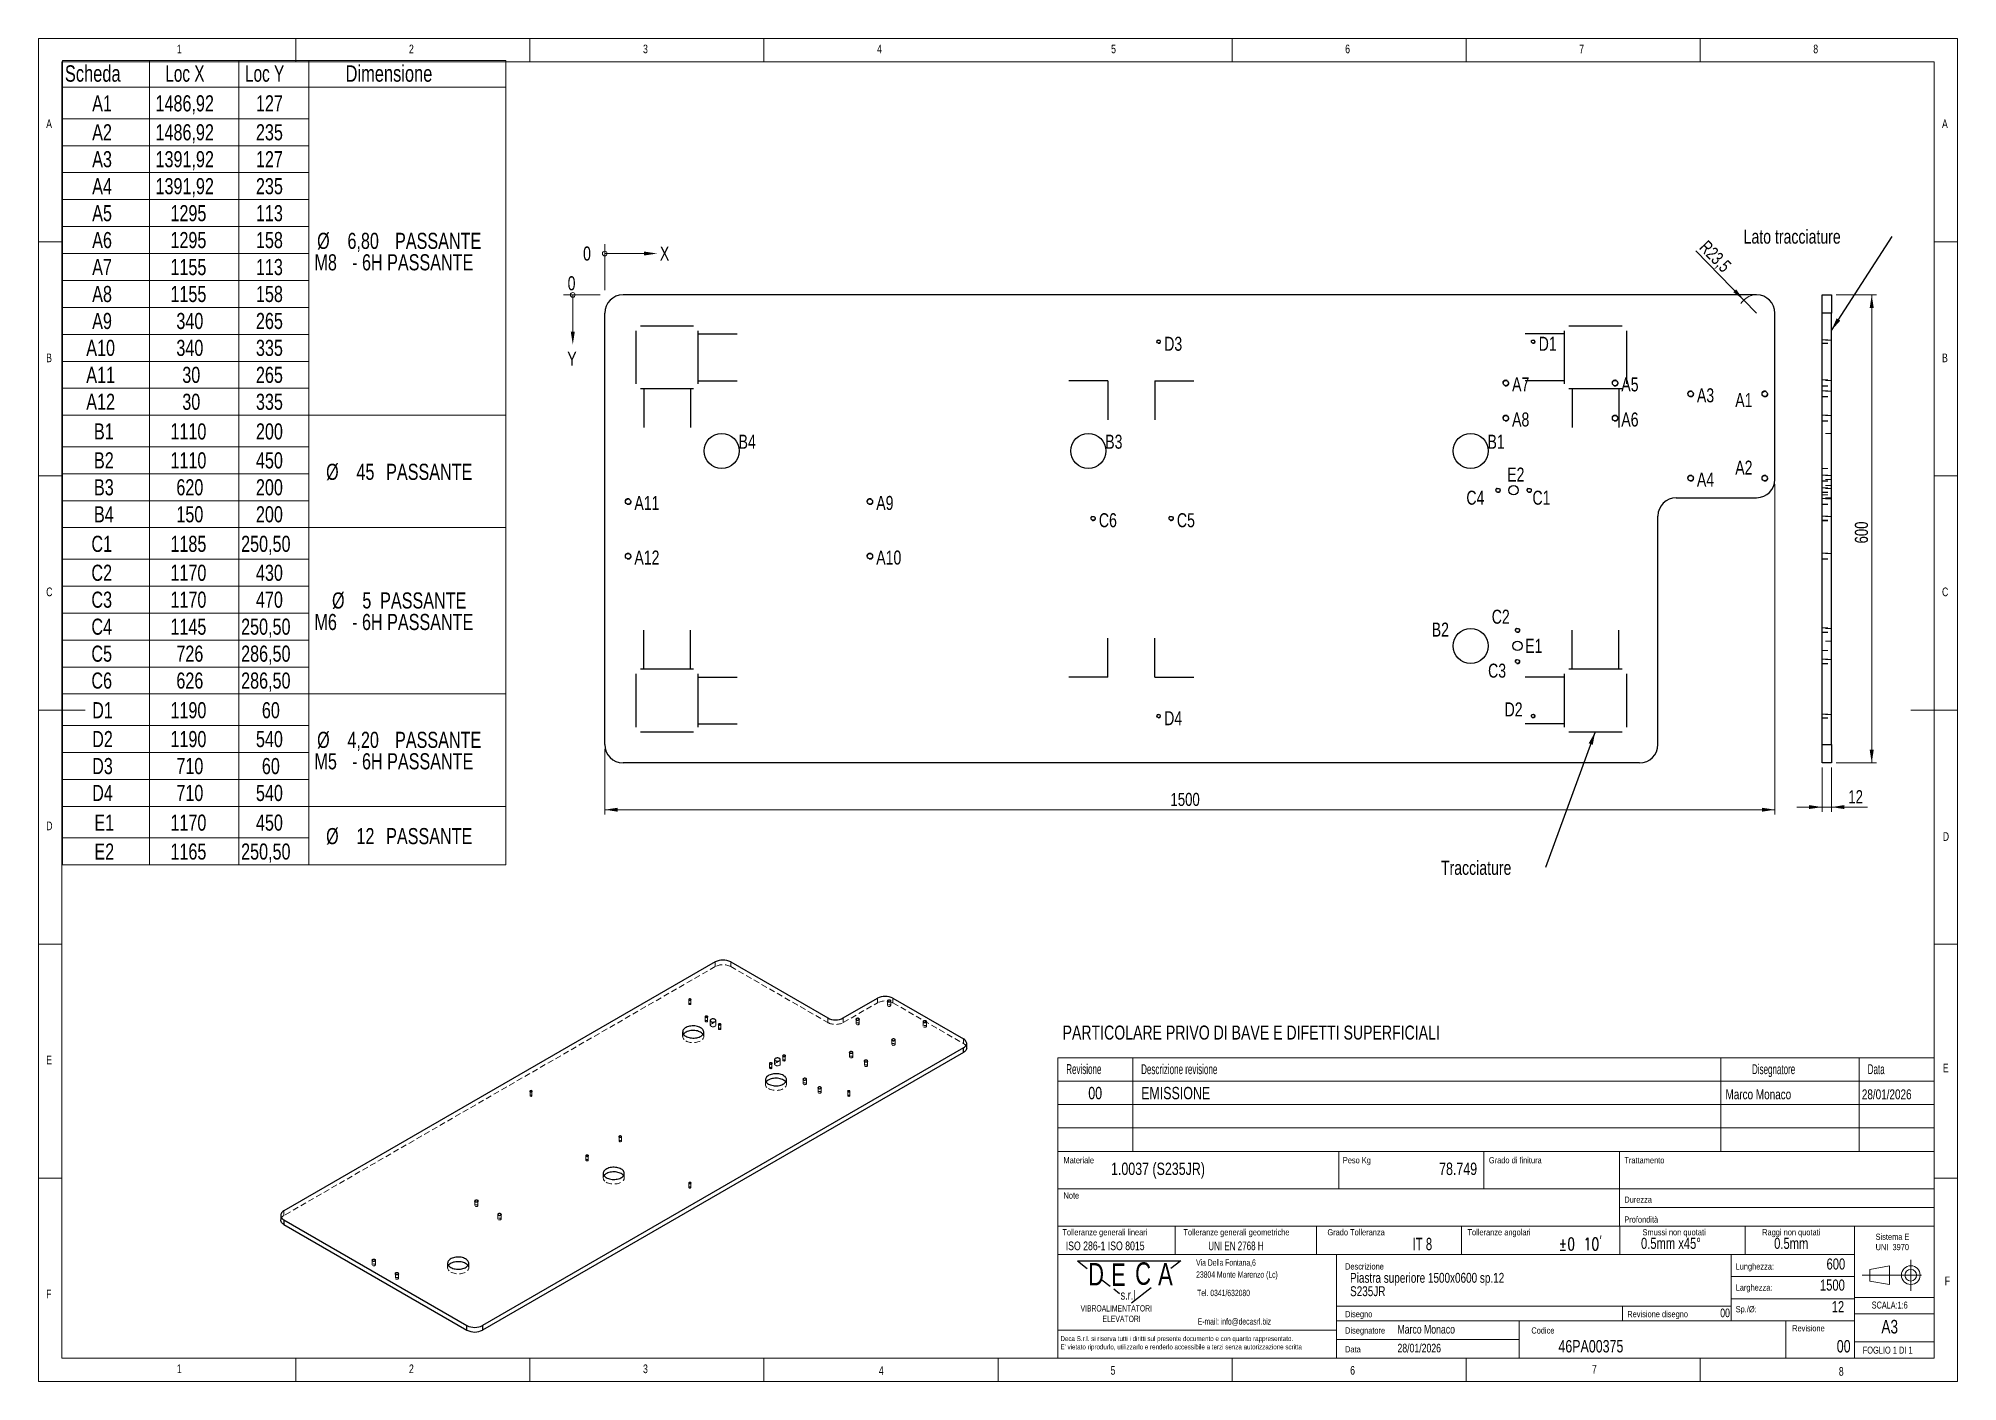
# Model space of a CAD drawing. Header units: millimetres. Extents: x 30 to 2490, y 30 to 1752.
import ezdxf

# ---------------------------------------------------------------- set-up
doc = ezdxf.new("R2010")
doc.units = ezdxf.units.MM
doc.header["$LTSCALE"] = 6
doc.linetypes.add('CENTERX2', pattern=[20.32, 12.7, -2.54, 2.54, -2.54])
doc.linetypes.add('HIDDEN', pattern=[1.905, 1.27, -0.635])
doc.layers.add('FORMAT', color=7, linetype='Continuous')
doc.layers.add('TESTO', color=179, linetype='Continuous')
doc.styles.add('SLDTEXTSTYLE0', font='TXT', dxfattribs={"width": 0.75})
doc.styles.add('SLDTEXTSTYLE1', font='TXT', dxfattribs={"width": 0.75, "bigfont": 'bigfont'})
doc.styles.add('SLDTEXTSTYLE2', font='TXT', dxfattribs={"width": 0.6875})
doc.styles.add('SLDTEXTSTYLE3', font='TXT', dxfattribs={"width": 0.732984})
doc.styles.add('SLDTEXTSTYLE4', font='TXT', dxfattribs={"width": 0.643617})
doc.styles.add('SLDTEXTSTYLE5', font='TXT', dxfattribs={"width": 0.692308})
doc.styles.add('SLDTEXTSTYLE6', font='TXT', dxfattribs={"width": 0.605})
doc.styles.add('SLDTEXTSTYLE7', font='TXT', dxfattribs={"width": 0.7})
doc.dimstyles.new('SLDDIMSTYLE0', dxfattribs={"dimtxt": 16.8, "dimasz": 16.8, "dimexe": 0, "dimexo": 0.0625, "dimgap": 4.2, "dimtad": 1, "dimrnd": 1e-09, "dimzin": 12, "dimdsep": 46, "dimtxsty": 'SLDTEXTSTYLE0', "dimsah": 1, "dimcen": 0.09, "dimadec": 0, "dimazin": 3, "dimtfac": 1, "dimtofl": 0, "dimtmove": 0, "dimatfit": 3, "dimfxl": 1, "dimfrac": 2, "dimtolj": 1, "dimtzin": 12, "dimarcsym": 0})
doc.dimstyles.new('SLDDIMSTYLE1', dxfattribs={"dimtxt": 16.8, "dimasz": 16.8, "dimexe": 0, "dimexo": 0.0625, "dimgap": 4.2, "dimtad": 1, "dimdec": 1, "dimrnd": 1e-09, "dimzin": 12, "dimdsep": 46, "dimtxsty": 'SLDTEXTSTYLE0', "dimsah": 1, "dimcen": 0, "dimadec": 0, "dimazin": 3, "dimtfac": 1, "dimtdec": 1, "dimtofl": 0, "dimtmove": 0, "dimatfit": 3, "dimfxl": 1, "dimfrac": 2, "dimtolj": 1, "dimtzin": 12, "dimarcsym": 0})
doc.dimstyles.new('SLDDIMSTYLE2', dxfattribs={"dimtxt": 0.18, "dimasz": 16.8, "dimexe": 0, "dimexo": 0.0625, "dimgap": 0, "dimtad": 0, "dimtih": 1, "dimtoh": 1, "dimdec": 0, "dimrnd": 1e-09, "dimzin": 0, "dimdsep": 46, "dimtxsty": 'Standard', "dimsah": 1, "dimcen": 0.09, "dimadec": 0, "dimazin": 0, "dimtfac": 16.8, "dimtdec": 0, "dimtofl": 0, "dimtmove": 0, "dimatfit": 3, "dimfxl": 1, "dimfrac": 2, "dimtolj": 1, "dimtzin": 0, "dimarcsym": 0})
doc.dimstyles.new('SLDDIMSTYLE3', dxfattribs={"dimtxt": 16.8, "dimasz": 16.8, "dimexe": 0, "dimexo": 0.0625, "dimgap": 4.2, "dimtad": 1, "dimrnd": 1e-09, "dimzin": 12, "dimdsep": 46, "dimtxsty": 'SLDTEXTSTYLE0', "dimsah": 1, "dimcen": 0.09, "dimadec": 0, "dimazin": 3, "dimtfac": 1, "dimtmove": 0, "dimatfit": 0, "dimfxl": 1, "dimfrac": 2, "dimtolj": 1, "dimtzin": 12, "dimarcsym": 0})

msp = doc.modelspace()

# ---------------------------------------------------------------- texts
at = {"color": 7, "linetype": 'Continuous', "lineweight": 0}
for s, insert, char_height, attachment_point, style in [('1', (207.5, 1744.008), 11.113, 1, 'SLDTEXTSTYLE0'), ('2', (505, 1744.008), 11.113, 1, 'SLDTEXTSTYLE0'), ('3', (805, 1744.008), 11.113, 1, 'SLDTEXTSTYLE0'), ('4', (1105, 1744.008), 11.113, 1, 'SLDTEXTSTYLE0'), ('5', (1405, 1744.008), 11.113, 1, 'SLDTEXTSTYLE0'), ('6', (1705, 1744.008), 11.113, 1, 'SLDTEXTSTYLE0'), ('7', (2005, 1744.008), 11.113, 1, 'SLDTEXTSTYLE0'), ('8', (2305, 1744.008), 11.113, 1, 'SLDTEXTSTYLE0'), ('A', (40, 1648.008), 11.113, 1, 'SLDTEXTSTYLE0'), ('A', (2470, 1648.008), 11.113, 1, 'SLDTEXTSTYLE0'), ('D3', (1473.022, 1369.504), 18, 1, 'SLDTEXTSTYLE0'), ('D1', (1953.022, 1369.504), 18, 1, 'SLDTEXTSTYLE0'), ('B', (40, 1348.008), 11.113, 1, 'SLDTEXTSTYLE0'), ('B', (2470, 1348.008), 11.113, 1, 'SLDTEXTSTYLE0'), ('A7', (1918.941, 1317.424), 18, 1, 'SLDTEXTSTYLE0'), ('A5', (2058.941, 1317.424), 18, 1, 'SLDTEXTSTYLE0'), ('A3', (2155.856, 1303.424), 18, 1, 'SLDTEXTSTYLE0'), ('A1', (2204.986, 1297.308), 18, 1, 'SLDTEXTSTYLE0'), ('A8', (1918.941, 1272.424), 18, 1, 'SLDTEXTSTYLE0'), ('A6', (2058.941, 1272.424), 18, 1, 'SLDTEXTSTYLE0'), ('B4', (927.447, 1243.929), 18, 1, 'SLDTEXTSTYLE0'), ('B3', (1397.447, 1243.929), 18, 1, 'SLDTEXTSTYLE0'), ('B1', (1887.447, 1243.929), 18, 1, 'SLDTEXTSTYLE0'), ('A2', (2204.986, 1210.714), 18, 1, 'SLDTEXTSTYLE0'), ('E2', (1912.641, 1201.844), 18, 1, 'SLDTEXTSTYLE0'), ('A4', (2155.856, 1195.424), 18, 1, 'SLDTEXTSTYLE0'), ('A11', (793.941, 1165.424), 18, 1, 'SLDTEXTSTYLE0'), ('A9', (1103.941, 1165.424), 18, 1, 'SLDTEXTSTYLE0'), ('C4', (1860.367, 1172.161), 18, 1, 'SLDTEXTSTYLE0'), ('C1', (1945.066, 1172.161), 18, 1, 'SLDTEXTSTYLE0'), ('C6', (1389.305, 1143.287), 18, 1, 'SLDTEXTSTYLE0'), ('C5', (1489.305, 1143.287), 18, 1, 'SLDTEXTSTYLE0'), ('A12', (793.941, 1095.424), 18, 1, 'SLDTEXTSTYLE0'), ('A10', (1103.941, 1095.424), 18, 1, 'SLDTEXTSTYLE0'), ('C', (40, 1048.008), 11.113, 1, 'SLDTEXTSTYLE0'), ('C', (2470, 1048.008), 11.113, 1, 'SLDTEXTSTYLE0'), ('C2', (1892.857, 1019.596), 18, 1, 'SLDTEXTSTYLE0'), ('B2', (1815.926, 1003.032), 18, 1, 'SLDTEXTSTYLE0'), ('E1', (1935.78, 982.262), 18, 1, 'SLDTEXTSTYLE0'), ('C3', (1888.181, 950.427), 18, 1, 'SLDTEXTSTYLE0'), ('D4', (1473.022, 889.504), 18, 1, 'SLDTEXTSTYLE0'), ('D2', (1909.329, 900.774), 18, 1, 'SLDTEXTSTYLE0'), ('D', (40, 748.008), 11.113, 1, 'SLDTEXTSTYLE0'), ('D', (2471.011, 734.383), 11.113, 1, 'SLDTEXTSTYLE0'), ('E', (40, 448.008), 11.113, 1, 'SLDTEXTSTYLE0'), ('Revisione', (1347.476, 436.972), 12.7, 1, 'SLDTEXTSTYLE6'), ('Descrizione revisione', (1443.488, 436.862), 12.7, 1, 'SLDTEXTSTYLE6'), ('Disegnatore', (2226.444, 436.862), 12.7, 1, 'SLDTEXTSTYLE6'), ('Data', (2374.756, 436.862), 12.7, 1, 'SLDTEXTSTYLE6'), ('E', (2471, 437.758), 11.113, 1, 'SLDTEXTSTYLE0'), ('00', (1375.723, 407.816), 15.875, 1, 'SLDTEXTSTYLE0'), ('EMISSIONE', (1443.488, 407.816), 15.875, 1, 'SLDTEXTSTYLE0'), ('Marco Monaco', (2192.468, 404.658), 12.7, 1, 'SLDTEXTSTYLE0'), ('28/01/2026', (2367.244, 404.658), 12.7, 1, 'SLDTEXTSTYLE0'), ('Materiale', (1343.908, 317.782), 7.9375, 1, 'SLDTEXTSTYLE0'), ('1.0037 (S235JR)', (1404.881, 310.762), 15.875, 1, 'SLDTEXTSTYLE0'), ('Peso Kg', (1702.031, 317.782), 7.9375, 1, 'SLDTEXTSTYLE0'), ('78.749', (1874.132, 310.762), 15.875, 3, 'SLDTEXTSTYLE0'), ('Grado di finitura', (1889.207, 317.782), 7.9375, 1, 'SLDTEXTSTYLE0'), ('Trattamento', (2062.814, 317.782), 7.9375, 1, 'SLDTEXTSTYLE0'), ('Note', (1343.908, 272.583), 7.9375, 1, 'SLDTEXTSTYLE0'), ('Durezza', (2062.76, 267.315), 7.9375, 1, 'SLDTEXTSTYLE0'), ('Tolleranze generali lineari', (1342.486, 225.462), 7.9375, 1, 'SLDTEXTSTYLE0'), ('Tolleranze generali geometriche', (1497.672, 225.462), 7.9375, 1, 'SLDTEXTSTYLE0'), ('Grado Tolleranza', (1682.232, 225.462), 7.9375, 1, 'SLDTEXTSTYLE0'), ('Tolleranze angolari', (1861.757, 225.462), 7.9375, 1, 'SLDTEXTSTYLE0'), ('Profondità', (2062.76, 241.798), 7.9375, 1, 'SLDTEXTSTYLE0'), ('Smussi non quotati', (2086.115, 225.462), 7.9375, 1, 'SLDTEXTSTYLE0'), ('Raggi non quotati', (2239.491, 225.462), 7.9375, 1, 'SLDTEXTSTYLE0'), ('ISO 286-1 ISO 8015', (1346.871, 209.621), 11.1125, 1, 'SLDTEXTSTYLE0'), ('UNI EN 2768 H', (1529.56, 209.621), 11.1125, 1, 'SLDTEXTSTYLE5'), ('IT 8', (1791.361, 214.358), 15.875, 1, 'SLDTEXTSTYLE2'), ('±0 10’', (1978.342, 214.358), 15.875, 1, 'SLDTEXTSTYLE1'), ('0.5mm x45°', (2084.185, 214.428), 14.2875, 1, 'SLDTEXTSTYLE0'), ('0.5mm', (2254.833, 214.428), 14.2875, 1, 'SLDTEXTSTYLE0'), ('Sistema E^JUNI  3970', (2384.843, 219.681), 7.9375, 1, 'SLDTEXTSTYLE0'), ('Descrizione', (1704.857, 181.623), 7.9375, 1, 'SLDTEXTSTYLE0'), ('Lunghezza:', (2205.418, 181.623), 7.9375, 1, 'SLDTEXTSTYLE0'), ('600', (2345.905, 187.939), 14.2875, 3, 'SLDTEXTSTYLE0'), ('F', (40, 148.008), 11.113, 1, 'SLDTEXTSTYLE0'), ('S235JR', (1711.278, 152.253), 12.7, 1, 'SLDTEXTSTYLE0'), ('Piastra superiore 1500x0600 sp.12', (1711.278, 169.43), 12.7, 1, 'SLDTEXTSTYLE0'), ('Larghezza:', (2205.513, 154.619), 7.9375, 1, 'SLDTEXTSTYLE0'), ('1500', (2345.459, 160.935), 14.2875, 3, 'SLDTEXTSTYLE0'), ('F', (2473.404, 164.751), 11.113, 1, 'SLDTEXTSTYLE0'), ('00', (2198.15, 123.653), 11.1125, 3, 'SLDTEXTSTYLE0'), ('Sp./Ø:', (2205.513, 126.854), 7.9375, 1, 'SLDTEXTSTYLE0'), ('12', (2344.609, 133.17), 14.2875, 3, 'SLDTEXTSTYLE0'), ('SCALA:1:6', (2379.918, 132.663), 9, 1, 'SLDTEXTSTYLE0'), ('Disegno', (1704.857, 120.495), 7.9375, 1, 'SLDTEXTSTYLE0'), ('Disegnatore', (1704.857, 99.521), 7.9375, 1, 'SLDTEXTSTYLE0'), ('Marco Monaco', (1772.031, 102.679), 11.1125, 1, 'SLDTEXTSTYLE0'), ('Codice', (1943.629, 99.521), 7.9375, 1, 'SLDTEXTSTYLE0'), ('Revisione disegno', (2066.616, 120.495), 7.9375, 1, 'SLDTEXTSTYLE0'), ('Revisione', (2277.914, 102.351), 7.9375, 1, 'SLDTEXTSTYLE0'), ('A3', (2392.247, 109.178), 17.4625, 1, 'SLDTEXTSTYLE0'), ("Deca S.r.l. si riserva tutti i diritti sul presente documento e con quanto rappresentato.^JE' vietato riprodurlo, utilizzarlo e renderlo accessibile a terzi senza autorizzazione scritta", (1340.063, 88.297), 6.35, 1, 'SLDTEXTSTYLE0'), ('Data', (1704.857, 75.409), 7.9375, 1, 'SLDTEXTSTYLE0'), ('28/01/2026', (1772.031, 78.567), 11.1125, 1, 'SLDTEXTSTYLE0'), ('46PA00375', (1978.342, 83.304), 15.875, 1, 'SLDTEXTSTYLE0'), ('00', (2352.799, 83.304), 15.875, 3, 'SLDTEXTSTYLE0'), ('FOGLIO 1 DI 1', (2368.355, 74.852), 9, 1, 'SLDTEXTSTYLE5'), ('1', (207.5, 52.008), 11.113, 1, 'SLDTEXTSTYLE0'), ('2', (505, 52.008), 11.113, 1, 'SLDTEXTSTYLE0'), ('3', (805, 52.008), 11.113, 1, 'SLDTEXTSTYLE0'), ('4', (1107.349, 49.659), 11.113, 1, 'SLDTEXTSTYLE0'), ('5', (1404.321, 49.94), 11.113, 1, 'SLDTEXTSTYLE0'), ('6', (1711.409, 50.045), 11.113, 1, 'SLDTEXTSTYLE0'), ('7', (2021.339, 51.498), 11.113, 1, 'SLDTEXTSTYLE0'), ('8', (2337.772, 48.642), 11.113, 1, 'SLDTEXTSTYLE0')]:
    msp.add_mtext(s, dxfattribs=dict(at, insert=insert, char_height=char_height, attachment_point=attachment_point, style=style))
at = {"layer": 'FORMAT', "char_height": 8.1, "attachment_point": 1, "style": 'SLDTEXTSTYLE4'}
for s, insert in [('Via Della Fontana,6', (1513.968, 186.658)), ('23804 Monte Marenzo (Lc)', (1513.968, 171.299)), ('Tel. 0341/632080', (1515.174, 147.7)), ('VIBROALIMENTATORI', (1365.827, 127.986)), ('ELEVATORI', (1393.969, 114.534)), ('E-mail: info@decasrl.biz', (1515.952, 111.198))]:
    msp.add_mtext(s, dxfattribs=dict(at, insert=insert))
at = {"layer": 'TESTO', "attachment_point": 1, "style": 'SLDTEXTSTYLE3'}
for s, insert, char_height in [('D', (1375.471, 182.076), 28.8), ('E', (1404.881, 181.439), 28.8), ('C', (1435.774, 182.916), 28.8), ('A', (1465.16, 182.076), 28.8), ('s.r.l.', (1417.096, 147.022), 12)]:
    msp.add_mtext(s, dxfattribs=dict(at, insert=insert, char_height=char_height))

# ---------------------------------------------------------------- blocks, each defined once
blk = doc.blocks.new('SW_NOTE_0')
at = {"color": 0, "linetype": 'Continuous', "lineweight": 0, "insert": (0, 232), "char_height": 180, "attachment_point": 1, "style": 'SLDTEXTSTYLE0'}
blk.add_mtext('PARTICOLARE PRIVO DI BAVE E DIFETTI SUPERFICIALI', dxfattribs=at)
blk = doc.blocks.new('Particolare privo di bave e dif.sup.')
at = {"color": 7, "linetype": 'Continuous', "lineweight": 0}
blk.add_blockref('SW_NOTE_0', (16, -12), dxfattribs=at)
blk = doc.blocks.new('SW_TABLEANNOTATION_0')
at = {"color": 0, "linetype": 'Continuous', "lineweight": 18}
for p, q in [((0, 0), (0, -34.2)), ((0, 0), (111.6, 0)), ((111.6, 0), (111.6, -34.2)), ((111.6, 0), (225.9, 0)), ((225.9, 0), (225.9, -34.2)), ((225.9, 0), (315.7, 0)), ((315.7, 0), (315.7, -34.2)), ((315.7, 0), (568, 0)), ((568, 0), (568, -34.2)), ((0, -34.2), (111.6, -34.2)), ((0, -34.2), (0, -74.7)), ((111.6, -34.2), (225.9, -34.2)), ((111.6, -34.2), (111.6, -74.7)), ((225.9, -34.2), (315.7, -34.2)), ((225.9, -34.2), (225.9, -74.7)), ((315.7, -34.2), (568, -34.2)), ((315.7, -34.2), (315.7, -74.7)), ((315.7, -34.2), (568, -34.2)), ((568, -34.2), (568, -74.7)), ((0, -74.7), (0, -109.2)), ((0, -74.7), (111.6, -74.7)), ((111.6, -74.7), (111.6, -109.2)), ((111.6, -74.7), (225.9, -74.7)), ((225.9, -74.7), (225.9, -109.2)), ((225.9, -74.7), (315.7, -74.7)), ((315.7, -74.7), (315.7, -109.2)), ((568, -74.7), (568, -109.2)), ((0, -109.2), (0, -143.8)), ((0, -109.2), (111.6, -109.2)), ((111.6, -109.2), (111.6, -143.8)), ((111.6, -109.2), (225.9, -109.2)), ((225.9, -109.2), (225.9, -143.8)), ((225.9, -109.2), (315.7, -109.2)), ((315.7, -109.2), (315.7, -143.8)), ((568, -109.2), (568, -143.8)), ((0, -143.8), (0, -178.3)), ((0, -143.8), (111.6, -143.8)), ((111.6, -143.8), (111.6, -178.3)), ((111.6, -143.8), (225.9, -143.8)), ((225.9, -143.8), (225.9, -178.3)), ((225.9, -143.8), (315.7, -143.8)), ((315.7, -143.8), (315.7, -178.3)), ((568, -143.8), (568, -178.3)), ((0, -178.3), (0, -212.9)), ((0, -178.3), (111.6, -178.3)), ((111.6, -178.3), (111.6, -212.9)), ((111.6, -178.3), (225.9, -178.3)), ((225.9, -178.3), (225.9, -212.9)), ((225.9, -178.3), (315.7, -178.3)), ((315.7, -178.3), (315.7, -212.9)), ((568, -178.3), (568, -212.9)), ((0, -212.9), (0, -247.4)), ((0, -212.9), (111.6, -212.9)), ((111.6, -212.9), (111.6, -247.4)), ((111.6, -212.9), (225.9, -212.9)), ((225.9, -212.9), (225.9, -247.4)), ((225.9, -212.9), (315.7, -212.9)), ((315.7, -212.9), (315.7, -247.4)), ((568, -212.9), (568, -247.4)), ((0, -247.4), (0, -282)), ((0, -247.4), (111.6, -247.4)), ((111.6, -247.4), (111.6, -282)), ((111.6, -247.4), (225.9, -247.4)), ((225.9, -247.4), (225.9, -282)), ((225.9, -247.4), (315.7, -247.4)), ((315.7, -247.4), (315.7, -282)), ((568, -247.4), (568, -282)), ((0, -282), (0, -316.5)), ((0, -282), (111.6, -282)), ((111.6, -282), (111.6, -316.5)), ((111.6, -282), (225.9, -282)), ((225.9, -282), (225.9, -316.5)), ((225.9, -282), (315.7, -282)), ((315.7, -282), (315.7, -316.5)), ((568, -282), (568, -316.5)), ((0, -316.5), (0, -351.1)), ((0, -316.5), (111.6, -316.5)), ((111.6, -316.5), (111.6, -351.1)), ((111.6, -316.5), (225.9, -316.5)), ((225.9, -316.5), (225.9, -351.1)), ((225.9, -316.5), (315.7, -316.5)), ((315.7, -316.5), (315.7, -351.1)), ((568, -316.5), (568, -351.1)), ((0, -351.1), (0, -385.7)), ((0, -351.1), (111.6, -351.1)), ((111.6, -351.1), (111.6, -385.7)), ((111.6, -351.1), (225.9, -351.1)), ((225.9, -351.1), (225.9, -385.7)), ((225.9, -351.1), (315.7, -351.1)), ((315.7, -351.1), (315.7, -385.7)), ((568, -351.1), (568, -385.7)), ((0, -385.7), (0, -420.2)), ((0, -385.7), (111.6, -385.7)), ((111.6, -385.7), (111.6, -420.2)), ((111.6, -385.7), (225.9, -385.7)), ((225.9, -385.7), (225.9, -420.2)), ((225.9, -385.7), (315.7, -385.7)), ((315.7, -385.7), (315.7, -420.2)), ((568, -385.7), (568, -420.2)), ((0, -420.2), (0, -454.8)), ((0, -420.2), (111.6, -420.2)), ((111.6, -420.2), (111.6, -454.8)), ((111.6, -420.2), (225.9, -420.2)), ((225.9, -420.2), (225.9, -454.8)), ((225.9, -420.2), (315.7, -420.2)), ((315.7, -420.2), (315.7, -454.8)), ((568, -420.2), (568, -454.8)), ((0, -454.8), (0, -495.2)), ((0, -454.8), (111.6, -454.8)), ((111.6, -454.8), (111.6, -495.2)), ((111.6, -454.8), (225.9, -454.8)), ((225.9, -454.8), (225.9, -495.2)), ((225.9, -454.8), (315.7, -454.8)), ((315.7, -454.8), (315.7, -495.2)), ((315.7, -454.8), (568, -454.8)), ((315.7, -454.8), (568, -454.8)), ((568, -454.8), (568, -495.2)), ((0, -495.2), (0, -529.8)), ((0, -495.2), (111.6, -495.2)), ((111.6, -495.2), (111.6, -529.8)), ((111.6, -495.2), (225.9, -495.2)), ((225.9, -495.2), (225.9, -529.8)), ((225.9, -495.2), (315.7, -495.2)), ((315.7, -495.2), (315.7, -529.8)), ((568, -495.2), (568, -529.8)), ((0, -529.8), (0, -564.3)), ((0, -529.8), (111.6, -529.8)), ((111.6, -529.8), (111.6, -564.3)), ((111.6, -529.8), (225.9, -529.8)), ((225.9, -529.8), (225.9, -564.3)), ((225.9, -529.8), (315.7, -529.8)), ((315.7, -529.8), (315.7, -564.3)), ((568, -529.8), (568, -564.3)), ((0, -564.3), (0, -598.9)), ((0, -564.3), (111.6, -564.3)), ((111.6, -564.3), (111.6, -598.9)), ((111.6, -564.3), (225.9, -564.3)), ((225.9, -564.3), (225.9, -598.9)), ((225.9, -564.3), (315.7, -564.3)), ((315.7, -564.3), (315.7, -598.9)), ((568, -564.3), (568, -598.9)), ((0, -598.9), (0, -639.4)), ((0, -598.9), (111.6, -598.9)), ((111.6, -598.9), (111.6, -639.4)), ((111.6, -598.9), (225.9, -598.9)), ((225.9, -598.9), (225.9, -639.4)), ((225.9, -598.9), (315.7, -598.9)), ((315.7, -598.9), (315.7, -639.4)), ((315.7, -598.9), (568, -598.9)), ((315.7, -598.9), (568, -598.9)), ((568, -598.9), (568, -639.4)), ((0, -639.4), (0, -673.9)), ((0, -639.4), (111.6, -639.4)), ((111.6, -639.4), (111.6, -673.9)), ((111.6, -639.4), (225.9, -639.4)), ((225.9, -639.4), (225.9, -673.9)), ((225.9, -639.4), (315.7, -639.4)), ((315.7, -639.4), (315.7, -673.9)), ((568, -639.4), (568, -673.9)), ((0, -673.9), (0, -708.5)), ((0, -673.9), (111.6, -673.9)), ((111.6, -673.9), (111.6, -708.5)), ((111.6, -673.9), (225.9, -673.9)), ((225.9, -673.9), (225.9, -708.5)), ((225.9, -673.9), (315.7, -673.9)), ((315.7, -673.9), (315.7, -708.5)), ((568, -673.9), (568, -708.5)), ((0, -708.5), (0, -743)), ((0, -708.5), (111.6, -708.5)), ((111.6, -708.5), (111.6, -743)), ((111.6, -708.5), (225.9, -708.5)), ((225.9, -708.5), (225.9, -743)), ((225.9, -708.5), (315.7, -708.5)), ((315.7, -708.5), (315.7, -743)), ((568, -708.5), (568, -743)), ((0, -743), (0, -777.6)), ((0, -743), (111.6, -743)), ((111.6, -743), (111.6, -777.6)), ((111.6, -743), (225.9, -743)), ((225.9, -743), (225.9, -777.6)), ((225.9, -743), (315.7, -743)), ((315.7, -743), (315.7, -777.6)), ((568, -743), (568, -777.6)), ((0, -777.6), (0, -812.1)), ((0, -777.6), (111.6, -777.6)), ((111.6, -777.6), (111.6, -812.1)), ((111.6, -777.6), (225.9, -777.6)), ((225.9, -777.6), (225.9, -812.1)), ((225.9, -777.6), (315.7, -777.6)), ((315.7, -777.6), (315.7, -812.1)), ((568, -777.6), (568, -812.1)), ((0, -812.1), (0, -852.6)), ((0, -812.1), (111.6, -812.1)), ((111.6, -812.1), (111.6, -852.6)), ((111.6, -812.1), (225.9, -812.1)), ((225.9, -812.1), (225.9, -852.6)), ((225.9, -812.1), (315.7, -812.1)), ((315.7, -812.1), (315.7, -852.6)), ((315.7, -812.1), (568, -812.1)), ((315.7, -812.1), (568, -812.1)), ((568, -812.1), (568, -852.6)), ((0, -852.6), (0, -887.1)), ((0, -852.6), (111.6, -852.6)), ((111.6, -852.6), (111.6, -887.1)), ((111.6, -852.6), (225.9, -852.6)), ((225.9, -852.6), (225.9, -887.1)), ((225.9, -852.6), (315.7, -852.6)), ((315.7, -852.6), (315.7, -887.1)), ((568, -852.6), (568, -887.1)), ((0, -887.1), (0, -921.7)), ((0, -887.1), (111.6, -887.1)), ((111.6, -887.1), (111.6, -921.7)), ((111.6, -887.1), (225.9, -887.1)), ((225.9, -887.1), (225.9, -921.7)), ((225.9, -887.1), (315.7, -887.1)), ((315.7, -887.1), (315.7, -921.7)), ((568, -887.1), (568, -921.7)), ((0, -921.7), (0, -956.3)), ((0, -921.7), (111.6, -921.7)), ((111.6, -921.7), (111.6, -956.3)), ((111.6, -921.7), (225.9, -921.7)), ((225.9, -921.7), (225.9, -956.3)), ((225.9, -921.7), (315.7, -921.7)), ((315.7, -921.7), (315.7, -956.3)), ((568, -921.7), (568, -956.3)), ((0, -956.3), (0, -996.7)), ((0, -956.3), (111.6, -956.3)), ((111.6, -956.3), (111.6, -996.7)), ((111.6, -956.3), (225.9, -956.3)), ((225.9, -956.3), (225.9, -996.7)), ((225.9, -956.3), (315.7, -956.3)), ((315.7, -956.3), (315.7, -996.7)), ((315.7, -956.3), (568, -956.3)), ((315.7, -956.3), (568, -956.3)), ((568, -956.3), (568, -996.7)), ((0, -996.7), (0, -1031.3)), ((0, -996.7), (111.6, -996.7)), ((111.6, -996.7), (111.6, -1031.3)), ((111.6, -996.7), (225.9, -996.7)), ((225.9, -996.7), (225.9, -1031.3)), ((225.9, -996.7), (315.7, -996.7)), ((315.7, -996.7), (315.7, -1031.3)), ((568, -996.7), (568, -1031.3)), ((0, -1031.3), (111.6, -1031.3)), ((111.6, -1031.3), (225.9, -1031.3)), ((225.9, -1031.3), (315.7, -1031.3)), ((315.7, -1031.3), (568, -1031.3))]:
    blk.add_line(p, q, dxfattribs=at)
at = {"color": 0, "linetype": 'Continuous', "lineweight": 0, "attachment_point": 1}
for s, insert, char_height, style in [('Scheda', (3, -6.2), 21, 'SLDTEXTSTYLE0'), ('Loc X', (131.7, -6.2), 21, 'SLDTEXTSTYLE7'), ('Loc Y', (233.9, -6.2), 21, 'SLDTEXTSTYLE7'), ('Dimensione', (362.8, -6.2), 21, 'SLDTEXTSTYLE0'), ('A1', (38, -44.6), 20.64, 'SLDTEXTSTYLE0'), ('1486,92', (119.2, -44.6), 20.64, 'SLDTEXTSTYLE0'), ('127', (247.9, -44.6), 20.64, 'SLDTEXTSTYLE0'), ('A2', (38, -81.7), 20.64, 'SLDTEXTSTYLE0'), ('1486,92', (119.2, -81.7), 20.64, 'SLDTEXTSTYLE0'), ('235', (247.9, -81.7), 20.64, 'SLDTEXTSTYLE0'), ('A3', (38, -116.2), 20.64, 'SLDTEXTSTYLE0'), ('1391,92', (119.2, -116.2), 20.64, 'SLDTEXTSTYLE0'), ('127', (247.9, -116.2), 20.64, 'SLDTEXTSTYLE0'), ('A4', (38, -150.8), 20.64, 'SLDTEXTSTYLE0'), ('1391,92', (119.2, -150.8), 20.64, 'SLDTEXTSTYLE0'), ('235', (247.9, -150.8), 20.64, 'SLDTEXTSTYLE0'), ('A5', (38, -185.4), 20.64, 'SLDTEXTSTYLE0'), ('1295', (138.3, -185.4), 20.64, 'SLDTEXTSTYLE0'), ('113', (247.9, -185.4), 20.64, 'SLDTEXTSTYLE0'), ('A6', (38, -219.9), 20.64, 'SLDTEXTSTYLE0'), ('1295', (138.3, -219.9), 20.64, 'SLDTEXTSTYLE0'), ('158', (247.9, -219.9), 20.64, 'SLDTEXTSTYLE0'), ('%%c', (326.3, -220.9), 20.64, 'SLDTEXTSTYLE0'), ('6,80', (365.2, -220.9), 20.64, 'SLDTEXTSTYLE0'), ('PASSANTE', (426.2, -220.9), 20.64, 'SLDTEXTSTYLE0'), ('A7', (38, -254.5), 20.64, 'SLDTEXTSTYLE0'), ('1155', (138.3, -254.5), 20.64, 'SLDTEXTSTYLE0'), ('113', (247.9, -254.5), 20.64, 'SLDTEXTSTYLE0'), ('M8', (322.9, -248.4), 20.64, 'SLDTEXTSTYLE0'), ('- 6H PASSANTE', (371.2, -248.4), 20.637, 'SLDTEXTSTYLE0'), ('A8', (38, -289), 20.64, 'SLDTEXTSTYLE0'), ('1155', (138.3, -289), 20.64, 'SLDTEXTSTYLE0'), ('158', (247.9, -289), 20.64, 'SLDTEXTSTYLE0'), ('A9', (38, -323.6), 20.64, 'SLDTEXTSTYLE0'), ('340', (145.9, -323.6), 20.64, 'SLDTEXTSTYLE0'), ('265', (247.9, -323.6), 20.64, 'SLDTEXTSTYLE0'), ('A10', (30.4, -358.1), 20.64, 'SLDTEXTSTYLE0'), ('340', (145.9, -358.1), 20.64, 'SLDTEXTSTYLE0'), ('335', (247.9, -358.1), 20.64, 'SLDTEXTSTYLE0'), ('A11', (30.4, -392.7), 20.64, 'SLDTEXTSTYLE0'), ('30', (153.5, -392.7), 20.64, 'SLDTEXTSTYLE0'), ('265', (247.9, -392.7), 20.64, 'SLDTEXTSTYLE0'), ('A12', (30.4, -427.2), 20.64, 'SLDTEXTSTYLE0'), ('30', (153.5, -427.2), 20.64, 'SLDTEXTSTYLE0'), ('335', (247.9, -427.2), 20.64, 'SLDTEXTSTYLE0'), ('B1', (40.3, -465.2), 20.64, 'SLDTEXTSTYLE0'), ('1110', (138.3, -465.2), 20.64, 'SLDTEXTSTYLE0'), ('200', (247.9, -465.2), 20.64, 'SLDTEXTSTYLE0'), ('B2', (40.3, -502.3), 20.64, 'SLDTEXTSTYLE0'), ('1110', (138.3, -502.3), 20.64, 'SLDTEXTSTYLE0'), ('450', (247.9, -502.3), 20.64, 'SLDTEXTSTYLE0'), ('%%c', (337.8, -517), 20.64, 'SLDTEXTSTYLE0'), ('B3', (40.3, -536.8), 20.64, 'SLDTEXTSTYLE0'), ('620', (145.9, -536.8), 20.64, 'SLDTEXTSTYLE0'), ('200', (247.9, -536.8), 20.64, 'SLDTEXTSTYLE0'), ('45', (376.7, -517), 20.64, 'SLDTEXTSTYLE0'), ('PASSANTE', (414.8, -517), 20.64, 'SLDTEXTSTYLE0'), ('B4', (40.3, -571.4), 20.64, 'SLDTEXTSTYLE0'), ('150', (145.9, -571.4), 20.64, 'SLDTEXTSTYLE0'), ('200', (247.9, -571.4), 20.64, 'SLDTEXTSTYLE0'), ('C1', (37, -609.3), 20.64, 'SLDTEXTSTYLE0'), ('1185', (138.3, -609.3), 20.64, 'SLDTEXTSTYLE0'), ('250,50', (228.9, -609.3), 20.64, 'SLDTEXTSTYLE0'), ('C2', (37, -646.4), 20.64, 'SLDTEXTSTYLE0'), ('1170', (138.3, -646.4), 20.64, 'SLDTEXTSTYLE0'), ('430', (247.9, -646.4), 20.64, 'SLDTEXTSTYLE0'), ('C3', (37, -680.9), 20.64, 'SLDTEXTSTYLE0'), ('1170', (138.3, -680.9), 20.64, 'SLDTEXTSTYLE0'), ('470', (247.9, -680.9), 20.64, 'SLDTEXTSTYLE0'), ('%%c', (345.4, -681.9), 20.64, 'SLDTEXTSTYLE0'), ('5', (384.3, -681.9), 20.6, 'SLDTEXTSTYLE0'), ('PASSANTE', (407.1, -681.9), 20.64, 'SLDTEXTSTYLE0'), ('M6', (322.9, -709.5), 20.64, 'SLDTEXTSTYLE0'), ('- 6H PASSANTE', (371.2, -709.5), 20.637, 'SLDTEXTSTYLE0'), ('C4', (37, -715.5), 20.64, 'SLDTEXTSTYLE0'), ('1145', (138.3, -715.5), 20.64, 'SLDTEXTSTYLE0'), ('250,50', (228.9, -715.5), 20.64, 'SLDTEXTSTYLE0'), ('C5', (37, -750.1), 20.64, 'SLDTEXTSTYLE0'), ('726', (145.9, -750.1), 20.64, 'SLDTEXTSTYLE0'), ('286,50', (228.9, -750.1), 20.64, 'SLDTEXTSTYLE0'), ('C6', (37, -784.6), 20.64, 'SLDTEXTSTYLE0'), ('626', (145.9, -784.6), 20.64, 'SLDTEXTSTYLE0'), ('286,50', (228.9, -784.6), 20.64, 'SLDTEXTSTYLE0'), ('D1', (38, -822.6), 20.64, 'SLDTEXTSTYLE0'), ('1190', (138.3, -822.6), 20.64, 'SLDTEXTSTYLE0'), ('60', (255.5, -822.6), 20.64, 'SLDTEXTSTYLE0'), ('D2', (38, -859.6), 20.64, 'SLDTEXTSTYLE0'), ('1190', (138.3, -859.6), 20.64, 'SLDTEXTSTYLE0'), ('540', (247.9, -859.6), 20.64, 'SLDTEXTSTYLE0'), ('%%c', (326.3, -860.6), 20.64, 'SLDTEXTSTYLE0'), ('4,20', (365.2, -860.6), 20.64, 'SLDTEXTSTYLE0'), ('PASSANTE', (426.2, -860.6), 20.64, 'SLDTEXTSTYLE0'), ('D3', (38, -894.2), 20.64, 'SLDTEXTSTYLE0'), ('710', (145.9, -894.2), 20.64, 'SLDTEXTSTYLE0'), ('60', (255.5, -894.2), 20.64, 'SLDTEXTSTYLE0'), ('M5', (322.9, -888.1), 20.64, 'SLDTEXTSTYLE0'), ('- 6H PASSANTE', (371.2, -888.1), 20.637, 'SLDTEXTSTYLE0'), ('D4', (38, -928.7), 20.64, 'SLDTEXTSTYLE0'), ('710', (145.9, -928.7), 20.64, 'SLDTEXTSTYLE0'), ('540', (247.9, -928.7), 20.64, 'SLDTEXTSTYLE0'), ('E1', (40.8, -966.7), 20.64, 'SLDTEXTSTYLE0'), ('1170', (138.3, -966.7), 20.64, 'SLDTEXTSTYLE0'), ('450', (247.9, -966.7), 20.64, 'SLDTEXTSTYLE0'), ('%%c', (337.8, -984), 20.64, 'SLDTEXTSTYLE0'), ('12', (376.7, -984), 20.64, 'SLDTEXTSTYLE0'), ('PASSANTE', (414.8, -984), 20.64, 'SLDTEXTSTYLE0'), ('E2', (40.8, -1003.8), 20.64, 'SLDTEXTSTYLE0'), ('1165', (138.3, -1003.8), 20.64, 'SLDTEXTSTYLE0'), ('250,50', (228.9, -1003.8), 20.64, 'SLDTEXTSTYLE0')]:
    blk.add_mtext(s, dxfattribs=dict(at, insert=insert, char_height=char_height, style=style))
blk = doc.blocks.new('_D')
at = {"color": 7, "linetype": 'Continuous', "lineweight": 0}
for p, q in [((2255.9, 1180.6), (2255.9, 757.2)), ((755.9, 840.6), (755.9, 757.2)), ((755.9, 763.2), (2255.9, 763.2))]:
    blk.add_line(p, q, dxfattribs=at)
at = {"color": 7, "linetype": 'Continuous', "lineweight": 18}
for points in [[(755.9, 763.2), (772.7, 760.6), (772.7, 765.7)], [(2255.9, 763.2), (2239.1, 765.7), (2239.1, 760.6)]]:
    blk.add_solid(points, dxfattribs=at)
at = {"color": 7, "linetype": 'Continuous', "lineweight": 18, "insert": (1481.1, 784.8), "char_height": 16.8, "attachment_point": 1, "style": 'SLDTEXTSTYLE0'}
blk.add_mtext('1500', dxfattribs=at)
blk = doc.blocks.new('_D_1')
at = {"color": 7, "linetype": 'Continuous', "lineweight": 0}
for q in [(2154.4, 1479.5), (2232.4, 1399.7)]:
    blk.add_line((2216, 1416.5), q, dxfattribs=at)
at = {"color": 7, "linetype": 'Continuous', "lineweight": 18}
blk.add_arc((2232.4, 1399.7), 23.5, 104.3403, 148.6592, dxfattribs=at)
blk.add_solid([(2216, 1416.5), (2206.1, 1430.3), (2202.4, 1426.7)], dxfattribs=at)
at = {"color": 7, "linetype": 'Continuous', "lineweight": 18, "insert": (2169.8, 1494.6), "char_height": 16.8, "attachment_point": 1, "rotation": 314.3189, "style": 'SLDTEXTSTYLE0'}
blk.add_mtext('R23,5', dxfattribs=at)
blk = doc.blocks.new('SW_NOTE_0_1')
at = {"color": 0, "linetype": 'Continuous', "lineweight": 0, "insert": (-133.9, 8.8), "char_height": 18, "attachment_point": 1, "style": 'SLDTEXTSTYLE0'}
blk.add_mtext('Tracciature', dxfattribs=at)
blk = doc.blocks.new('SW_DATUMORIGIN_0')
at = {"color": 0, "linetype": 'Continuous', "lineweight": 0}
for p, q in [((0, 0), (0, 59)), ((0, 47), (50.5, 47)), ((-6, -6), (-52.9, -6)), ((-40.9, -6), (-40.9, -53))]:
    blk.add_line(p, q, dxfattribs=at)
for centre in [(0, 47), (-40.9, -6)]:
    blk.add_circle(centre, 3, dxfattribs=at)
for points in [[(67.3, 47), (50.5, 49.6), (50.5, 44.5)], [(-40.9, -69.8), (-38.3, -53), (-43.5, -53)]]:
    blk.add_solid(points, dxfattribs=at)
at = {"color": 0, "linetype": 'Continuous', "lineweight": 0, "char_height": 18, "attachment_point": 1, "style": 'SLDTEXTSTYLE0'}
for s, insert in [('0', (-27.7, 56)), ('X', (70.7, 56)), ('0', (-47.5, 17.9)), ('Y', (-48, -78.9))]:
    blk.add_mtext(s, dxfattribs=dict(at, insert=insert))
blk = doc.blocks.new('_D_2')
at = {"color": 7, "linetype": 'Continuous', "lineweight": 0}
for p, q in [((2316.2, 817.2), (2316.2, 760.5)), ((2328.2, 817.2), (2328.2, 760.5)), ((2316.2, 766.5), (2283.9, 766.5)), ((2328.2, 766.5), (2316.2, 766.5)), ((2328.2, 766.5), (2374.7, 766.5))]:
    blk.add_line(p, q, dxfattribs=at)
at = {"color": 7, "linetype": 'Continuous', "lineweight": 18}
for points in [[(2316.2, 766.5), (2299.4, 769.1), (2299.4, 764)], [(2328.2, 766.5), (2345, 764), (2345, 769.1)]]:
    blk.add_solid(points, dxfattribs=at)
at = {"color": 7, "linetype": 'Continuous', "lineweight": 18, "insert": (2349.9, 788.2), "char_height": 16.8, "attachment_point": 1, "style": 'SLDTEXTSTYLE0'}
blk.add_mtext('12', dxfattribs=at)
blk = doc.blocks.new('_D_3')
at = {"color": 7, "linetype": 'Continuous', "lineweight": 0}
for p, q in [((2334.2, 1423.2), (2385.9, 1423.2)), ((2379.9, 1423.2), (2379.9, 823.2)), ((2334.2, 823.2), (2385.9, 823.2))]:
    blk.add_line(p, q, dxfattribs=at)
at = {"color": 7, "linetype": 'Continuous', "lineweight": 18}
for points in [[(2379.9, 1423.2), (2377.3, 1406.4), (2382.5, 1406.4)], [(2379.9, 823.2), (2382.5, 840), (2377.3, 840)]]:
    blk.add_solid(points, dxfattribs=at)
at = {"color": 7, "linetype": 'Continuous', "lineweight": 18, "insert": (2358.3, 1104.5), "char_height": 16.8, "attachment_point": 1, "rotation": 90, "style": 'SLDTEXTSTYLE0'}
blk.add_mtext('600', dxfattribs=at)
blk = doc.blocks.new('SW_NOTE_0_2')
at = {"color": 0, "linetype": 'Continuous', "lineweight": 0, "insert": (-190.3, 8.7), "char_height": 18, "attachment_point": 1, "style": 'SLDTEXTSTYLE0'}
blk.add_mtext('Lato tracciature', dxfattribs=at)

# ---------------------------------------------------------------- dimensions: what is measured, and where the dimension line sits
at = {"color": 7, "linetype": 'Continuous', "lineweight": 18}
dim = msp.add_radius_dim(center=(2232.41, 1399.689), mpoint=(2216.013, 1416.481), dimstyle='SLDDIMSTYLE1', dxfattribs=at)
dim.commit()
dim.dimension.update_dxf_attribs({"geometry": '_D_1', "text_midpoint": (2173.641, 1459.873), "dimtype": 164})
dim = msp.add_linear_dim(base=(2379.922, 823.159), p1=(2328.179, 1423.159), p2=(2328.179, 823.159), angle=90, dimstyle='SLDDIMSTYLE0', dxfattribs=at)
dim.commit()
dim.dimension.update_dxf_attribs({"geometry": '_D_3', "text_midpoint": (2379.922, 1123.159), "dimtype": 160})
for base, p1, p2, dimstyle, picture, middle in [((2255.88, 763.159), (755.88, 846.629), (2255.88, 1186.629), 'SLDDIMSTYLE0', '_D', (1505.88, 763.159)), ((2316.179, 766.538), (2328.179, 823.159), (2316.179, 823.159), 'SLDDIMSTYLE3', '_D_2', (2362.315, 766.538))]:
    dim = msp.add_linear_dim(base=base, p1=p1, p2=p2, dimstyle=dimstyle, dxfattribs=at)
    dim.commit()
    dim.dimension.update_dxf_attribs({"geometry": picture, "text_midpoint": middle, "dimtype": 160})

# ---------------------------------------------------------------- linework, layer by layer
at = {"color": 7, "linetype": 'Continuous', "lineweight": 18}
for p, q in [((2490, 1752), (30, 1752)), ((30, 1752), (30, 30)), ((360, 1722), (360, 1752)), ((660, 1752), (660, 1722)), ((960, 1722), (960, 1752)), ((1560, 1722), (1560, 1752)), ((1860, 1752), (1860, 1722)), ((2160, 1722), (2160, 1752)), ((2490, 30), (2490, 1752)), ((2460, 1722), (60, 1722)), ((60, 1722), (60, 60)), ((2460, 1722), (2460, 60)), ((60, 1491), (30, 1491)), ((2490, 1491), (2460, 1491)), ((30, 1191), (60, 1191)), ((2460, 1191), (2490, 1191)), ((30, 891), (90, 891)), ((2490, 891), (2430, 891)), ((30, 591), (60, 591)), ((2460, 591), (2490, 591)), ((2459.999, 445.199), (1336.799, 445.199)), ((1336.799, 415.199), (1336.799, 445.199)), ((1336.799, 445.199), (2459.999, 445.199)), ((1432.799, 415.199), (1432.799, 445.199)), ((2186.47, 415.199), (2186.47, 445.199)), ((2363.999, 415.199), (2363.999, 445.199)), ((2459.999, 415.199), (2459.999, 445.199)), ((2459.999, 415.199), (2459.999, 445.199)), ((2459.999, 59.999), (2459.999, 445.164)), ((1336.799, 415.199), (2459.999, 415.199)), ((1336.799, 415.199), (1336.799, 325.199)), ((1432.799, 415.199), (1432.799, 325.199)), ((2186.47, 415.199), (2186.47, 325.199)), ((2363.999, 415.199), (2363.999, 325.199)), ((2459.999, 415.199), (2459.999, 325.199)), ((2459.999, 415.199), (2459.999, 325.199)), ((1336.799, 385.199), (2459.999, 385.199)), ((1336.799, 355.199), (2459.999, 355.199)), ((1336.799, 325.199), (2459.999, 325.199)), ((1336.814, 325.145), (1336.814, 59.945)), ((1336.814, 325.145), (2460.015, 325.145)), ((1696.814, 325.145), (1696.814, 277.145)), ((1882.814, 325.145), (1882.814, 277.145)), ((2056.814, 277.145), (2056.814, 325.145)), ((2459.999, 325.199), (2459.999, 59.999)), ((2460.015, 325.145), (2460.015, 59.945)), ((60, 291), (30, 291)), ((1336.814, 277.145), (2460.015, 277.145)), ((2056.814, 277.145), (2056.814, 229.14)), ((2460, 291), (2490, 291)), ((2056.814, 253.145), (2460.015, 253.145)), ((1336.814, 229.14), (2460.015, 229.14)), ((1487.213, 229.14), (1487.213, 193.145)), ((1668.398, 229.14), (1668.398, 193.145)), ((1854.278, 229.14), (1854.278, 193.145)), ((2056.912, 229.14), (2056.912, 193.145)), ((2217.683, 229.14), (2217.683, 193.145)), ((2358.014, 229.14), (2358.014, 59.945)), ((1336.814, 193.145), (1693.814, 193.145)), ((1693.814, 193.145), (1693.814, 59.945)), ((1693.814, 193.145), (2358.014, 193.145)), ((2199.799, 193.145), (2199.799, 164.745)), ((2402.864, 178.314), (2377.339, 173.814)), ((2377.339, 173.814), (2377.339, 158.814)), ((2402.864, 178.314), (2402.742, 154.314)), ((2199.799, 164.745), (2199.799, 136.345)), ((2199.799, 164.745), (2358.014, 164.745)), ((2402.742, 154.314), (2377.339, 158.814)), ((1693.814, 126.545), (2199.799, 126.545)), ((2060.394, 126.545), (2060.394, 107.945)), ((2199.799, 136.345), (2199.799, 107.945)), ((2199.799, 136.345), (2358.014, 136.345)), ((2358.014, 137.945), (2460.015, 137.945)), ((2358.015, 137.945), (2460.015, 137.945)), ((2358.015, 137.945), (2358.015, 59.945)), ((1693.814, 107.945), (2358.014, 107.945)), ((1927.939, 107.945), (1927.939, 59.945)), ((2269.851, 107.945), (2269.851, 59.945)), ((2358.015, 116.945), (2460.015, 116.945)), ((1336.814, 95.945), (1694.207, 95.945)), ((1927.939, 83.945), (1693.814, 83.945)), ((2358.015, 80.945), (2460.015, 80.945)), ((60, 60), (2460, 60)), ((360, 30), (360, 60)), ((660, 60), (660, 30)), ((960, 30), (960, 60)), ((1260, 30), (1260, 60)), ((1336.797, 59.999), (2459.999, 59.999)), ((1336.799, 59.999), (2459.999, 59.999)), ((1336.814, 59.945), (2460.015, 59.945)), ((1336.815, 59.945), (2460.015, 59.945)), ((1560, 30), (1560, 60)), ((1860, 30), (1860, 60)), ((2160, 30), (2160, 60)), ((30, 30), (2490, 30)), ((1336.8, 30), (1366.8, 30))]:
    msp.add_line(p, q, dxfattribs=at)
at = {"color": 7, "linetype": 'Continuous', "lineweight": 25}
for p, q in [((2232.41, 1423.159), (779.35, 1423.159)), ((2316.179, 1423.159), (2328.179, 1423.159)), ((2316.179, 1399.689), (2316.179, 1423.159)), ((2328.179, 1423.159), (2328.179, 1399.689)), ((755.88, 846.629), (755.88, 1399.689)), ((2255.88, 1186.629), (2255.88, 1399.689)), ((2328.179, 1399.689), (2316.179, 1399.689)), ((2316.179, 846.629), (2316.179, 1399.689)), ((2328.179, 846.629), (2328.179, 1399.689)), ((2129.35, 1163.159), (2232.41, 1163.159)), ((2105.88, 846.629), (2105.88, 1139.689)), ((2316.179, 846.629), (2328.179, 846.629)), ((2316.179, 823.159), (2316.179, 846.629)), ((2328.179, 846.629), (2328.179, 823.159)), ((2082.41, 823.159), (779.35, 823.159)), ((2328.179, 823.159), (2316.179, 823.159)), ((897.541, 567.992), (344.7, 248.843)), ((917.456, 567.992), (1041.791, 496.215)), ((1061.706, 496.215), (1105.431, 521.457)), ((1125.346, 521.457), (1215.739, 469.273)), ((1215.739, 457.777), (599.258, 101.89)), ((1215.739, 451.898), (599.258, 96.011)), ((1215.739, 451.898), (1215.739, 457.777)), ((1219.864, 457.646), (1219.864, 463.525)), ((340.575, 243.095), (340.575, 237.216)), ((344.7, 237.347), (579.343, 101.89)), ((344.7, 237.347), (344.7, 231.468)), ((344.7, 231.468), (579.343, 96.011)), ((579.343, 96.011), (579.343, 101.89)), ((599.258, 101.89), (599.258, 96.011))]:
    msp.add_line(p, q, dxfattribs=at)
at = {"color": 7, "linetype": 'Continuous'}
for p, q in [((869.88, 1383.159), (801.88, 1383.159)), ((2059.88, 1383.159), (1991.88, 1383.159)), ((795.88, 1377.159), (795.88, 1309.159)), ((875.88, 1309.159), (875.88, 1377.159)), ((875.88, 1373.159), (925.88, 1373.159)), ((1985.88, 1373.159), (1935.88, 1373.159)), ((1985.88, 1377.159), (1985.88, 1309.159)), ((2065.88, 1309.159), (2065.88, 1377.159)), ((875.88, 1313.159), (925.88, 1313.159)), ((1400.88, 1313.159), (1350.88, 1313.159)), ((1400.88, 1313.159), (1400.88, 1263.159)), ((1460.88, 1313.159), (1510.88, 1313.159)), ((1460.88, 1313.159), (1460.88, 1263.159)), ((1985.88, 1313.159), (1935.88, 1313.159)), ((801.88, 1303.159), (869.88, 1303.159)), ((805.88, 1303.159), (805.88, 1253.159)), ((865.88, 1303.159), (865.88, 1253.159)), ((1991.88, 1303.159), (2059.88, 1303.159)), ((1995.88, 1303.159), (1995.88, 1253.159)), ((2055.88, 1303.159), (2055.88, 1253.159)), ((805.88, 943.159), (805.88, 993.159)), ((865.88, 943.159), (865.88, 993.159)), ((1995.88, 943.159), (1995.88, 993.159)), ((2055.88, 943.159), (2055.88, 993.159)), ((1400.88, 933.159), (1400.88, 983.159)), ((1460.88, 933.159), (1460.88, 983.159)), ((795.88, 937.159), (795.88, 869.159)), ((869.88, 943.159), (801.88, 943.159)), ((875.88, 869.159), (875.88, 937.159)), ((1985.88, 937.159), (1985.88, 869.159)), ((2059.88, 943.159), (1991.88, 943.159)), ((2065.88, 869.159), (2065.88, 937.159)), ((875.88, 933.159), (925.88, 933.159)), ((1400.88, 933.159), (1350.88, 933.159)), ((1460.88, 933.159), (1510.88, 933.159)), ((1985.88, 933.159), (1935.88, 933.159)), ((801.88, 863.159), (869.88, 863.159)), ((875.88, 873.159), (925.88, 873.159)), ((1985.88, 873.159), (1935.88, 873.159)), ((1991.88, 863.159), (2059.88, 863.159))]:
    msp.add_line(p, q, dxfattribs=at)
at = {"color": 7, "linetype": 'HIDDEN', "lineweight": 18}
for p, q in [((2316.179, 1399.689), (2328.179, 1399.689)), ((2316.179, 1365.659), (2328.179, 1365.659)), ((2316.179, 1365.659), (2328.179, 1365.659)), ((2328.179, 1365.259), (2316.179, 1365.259)), ((2316.179, 1361.059), (2328.179, 1361.059)), ((2316.179, 1360.659), (2328.179, 1360.659)), ((2316.179, 1360.659), (2328.179, 1360.659)), ((2316.179, 1314.059), (2328.179, 1314.059)), ((2316.179, 1314.059), (2328.179, 1314.059)), ((2328.179, 1313.559), (2316.179, 1313.559)), ((2316.179, 1306.759), (2328.179, 1306.759)), ((2316.179, 1306.259), (2328.179, 1306.259)), ((2316.179, 1306.259), (2328.179, 1306.259)), ((2316.179, 1300.059), (2328.179, 1300.059)), ((2316.179, 1300.059), (2328.179, 1300.059)), ((2328.179, 1299.559), (2316.179, 1299.559)), ((2316.179, 1292.759), (2328.179, 1292.759)), ((2316.179, 1292.259), (2328.179, 1292.259)), ((2316.179, 1292.259), (2328.179, 1292.259)), ((2316.179, 1269.059), (2328.179, 1269.059)), ((2316.179, 1269.059), (2328.179, 1269.059)), ((2328.179, 1268.559), (2316.179, 1268.559)), ((2316.179, 1261.759), (2328.179, 1261.759)), ((2316.179, 1261.259), (2328.179, 1261.259)), ((2316.179, 1261.259), (2328.179, 1261.259)), ((2328.179, 1245.659), (2316.179, 1245.659)), ((2316.179, 1200.659), (2328.179, 1200.659)), ((2316.179, 1192.059), (2328.179, 1192.059)), ((2316.179, 1192.059), (2328.179, 1192.059)), ((2328.179, 1191.559), (2316.179, 1191.559)), ((2328.179, 1186.629), (2316.179, 1186.629)), ((2316.179, 1184.759), (2328.179, 1184.759)), ((2316.179, 1184.259), (2328.179, 1184.259)), ((2316.179, 1184.259), (2328.179, 1184.259)), ((2328.179, 1178.659), (2316.179, 1178.659)), ((2316.179, 1175.659), (2328.179, 1175.659)), ((2316.179, 1175.659), (2328.179, 1175.659)), ((2328.179, 1175.159), (2316.179, 1175.159)), ((2316.179, 1170.159), (2328.179, 1170.159)), ((2316.179, 1169.659), (2328.179, 1169.659)), ((2316.179, 1169.659), (2328.179, 1169.659)), ((2316.179, 1166.659), (2328.179, 1166.659)), ((2328.179, 1163.159), (2316.179, 1163.159)), ((2316.179, 1162.059), (2328.179, 1162.059)), ((2316.179, 1162.059), (2328.179, 1162.059)), ((2328.179, 1161.559), (2316.179, 1161.559)), ((2316.179, 1154.759), (2328.179, 1154.759)), ((2316.179, 1154.259), (2328.179, 1154.259)), ((2316.179, 1154.259), (2328.179, 1154.259)), ((2316.179, 1139.689), (2328.179, 1139.689)), ((2316.179, 1139.659), (2328.179, 1139.659)), ((2316.179, 1139.659), (2328.179, 1139.659)), ((2328.179, 1139.159), (2316.179, 1139.159)), ((2316.179, 1134.159), (2328.179, 1134.159)), ((2316.179, 1133.659), (2328.179, 1133.659)), ((2316.179, 1133.659), (2328.179, 1133.659)), ((2316.179, 1092.059), (2328.179, 1092.059)), ((2316.179, 1092.059), (2328.179, 1092.059)), ((2328.179, 1091.559), (2316.179, 1091.559)), ((2316.179, 1084.759), (2328.179, 1084.759)), ((2316.179, 1084.259), (2328.179, 1084.259)), ((2316.179, 1084.259), (2328.179, 1084.259)), ((2316.179, 996.159), (2328.179, 996.159)), ((2328.179, 995.659), (2316.179, 995.659)), ((2316.179, 990.659), (2328.179, 990.659)), ((2316.179, 990.159), (2328.179, 990.159)), ((2328.179, 979.159), (2316.179, 979.159)), ((2316.179, 967.159), (2328.179, 967.159)), ((2316.179, 956.159), (2328.179, 956.159)), ((2328.179, 955.659), (2316.179, 955.659)), ((2316.179, 950.659), (2328.179, 950.659)), ((2316.179, 950.159), (2328.179, 950.159)), ((2316.179, 885.659), (2328.179, 885.659)), ((2316.179, 885.659), (2328.179, 885.659)), ((2328.179, 885.259), (2316.179, 885.259)), ((2316.179, 881.059), (2328.179, 881.059)), ((2316.179, 880.659), (2328.179, 880.659)), ((2316.179, 880.659), (2328.179, 880.659)), ((2328.179, 846.629), (2316.179, 846.629)), ((897.541, 567.992), (897.541, 562.113)), ((917.456, 562.113), (917.456, 567.992)), ((897.541, 562.113), (344.7, 242.964)), ((917.456, 562.113), (1041.791, 490.336)), ((863.812, 519.857), (863.812, 513.978)), ((866.332, 513.978), (866.332, 519.857)), ((1105.431, 521.457), (1105.431, 515.578)), ((1118.403, 517.877), (1118.403, 511.998)), ((1122.483, 511.998), (1122.483, 517.877)), ((1125.346, 515.578), (1125.346, 521.457)), ((884.786, 497.814), (884.786, 491.935)), ((887.786, 491.935), (887.786, 497.814)), ((891.171, 492.916), (891.171, 487.037)), ((898.371, 487.037), (898.371, 492.916)), ((1041.791, 496.215), (1041.791, 490.336)), ((1061.706, 490.336), (1105.431, 515.578)), ((1061.706, 490.336), (1061.706, 496.215)), ((1078.098, 494.609), (1078.098, 488.73)), ((1082.178, 488.73), (1082.178, 494.609)), ((1125.346, 515.578), (1215.739, 463.394)), ((855.815, 478.22), (855.815, 472.341)), ((882.815, 472.341), (882.815, 478.22)), ((901.756, 488.017), (901.756, 482.138)), ((904.756, 482.138), (904.756, 488.017)), ((1123.919, 468.158), (1123.919, 462.279)), ((1127.999, 462.279), (1127.999, 468.158)), ((1164.224, 491.425), (1164.224, 485.546)), ((1168.304, 485.546), (1168.304, 491.425)), ((1215.739, 469.273), (1215.739, 463.394)), ((973.69, 442.829), (973.69, 436.95)), ((980.89, 436.95), (980.89, 442.829)), ((984.275, 447.728), (984.275, 441.849)), ((987.275, 441.849), (987.275, 447.728)), ((1069.649, 452.014), (1069.649, 446.135)), ((1073.729, 446.135), (1073.729, 452.014)), ((967.305, 437.931), (967.305, 432.052)), ((970.305, 432.052), (970.305, 437.931)), ((1088.741, 440.992), (1088.741, 435.113)), ((1092.821, 435.113), (1092.821, 440.992)), ((660.166, 402.295), (660.166, 396.415)), ((662.686, 396.415), (662.686, 402.295)), ((961.881, 416.99), (961.881, 411.111)), ((988.881, 411.111), (988.881, 416.99)), ((1010.252, 417.725), (1010.252, 411.846)), ((1014.332, 411.846), (1014.332, 417.725)), ((1029.344, 406.703), (1029.344, 400.824)), ((1033.424, 400.824), (1033.424, 406.703)), ((1067.459, 402.295), (1067.459, 396.415)), ((1069.979, 396.415), (1069.979, 402.295)), ((774.265, 344.125), (774.265, 338.246)), ((777.265, 338.246), (777.265, 344.125)), ((731.838, 319.633), (731.838, 313.754)), ((734.838, 313.754), (734.838, 319.633)), ((753.992, 296.978), (753.992, 291.099)), ((780.992, 291.099), (780.992, 296.978)), ((863.812, 284.732), (863.812, 278.853)), ((866.332, 278.853), (866.332, 284.732)), ((344.7, 242.964), (344.7, 248.843)), ((589.382, 261.464), (589.382, 255.585)), ((593.462, 255.585), (593.462, 261.464)), ((619.08, 244.32), (619.08, 238.44)), ((623.16, 238.44), (623.16, 244.32)), ((457.86, 185.538), (457.86, 179.659)), ((461.94, 179.659), (461.94, 185.538)), ((554.587, 181.864), (554.587, 175.985)), ((581.587, 175.985), (581.587, 181.864)), ((487.559, 168.394), (487.559, 162.514)), ((491.639, 162.514), (491.639, 168.394))]:
    msp.add_line(p, q, dxfattribs=at)
at = {"color": 7, "linetype": 'CENTERX2', "lineweight": 18}
for p, q in [((2429.976, 185.998), (2429.976, 146.429)), ((2367.618, 166.486), (2448.604, 166.486))]:
    msp.add_line(p, q, dxfattribs=at)
at = {"color": 7, "linetype": 'Continuous', "lineweight": 18, "flags": 128}
for points in [[(864.012, 519.245), (863.686, 519.526), (863.572, 519.857), (863.686, 520.189), (864.012, 520.47), (864.498, 520.657), (865.072, 520.723), (865.646, 520.657), (866.133, 520.47), (866.458, 520.189), (866.572, 519.857), (866.458, 519.526), (866.133, 519.245), (865.646, 519.057), (865.072, 518.991), (864.498, 519.057), (864.012, 519.245)], [(1118.789, 516.922), (1118.281, 517.36), (1118.103, 517.877), (1118.281, 518.394), (1118.789, 518.832), (1119.548, 519.125), (1120.443, 519.228), (1121.339, 519.125), (1122.098, 518.832), (1122.605, 518.394), (1122.783, 517.877), (1122.605, 517.36), (1122.098, 516.922), (1121.339, 516.629), (1120.443, 516.526), (1119.548, 516.629), (1118.789, 516.922)], [(885.013, 497.079), (884.623, 497.417), (884.486, 497.814), (884.623, 498.212), (885.013, 498.549), (885.597, 498.774), (886.286, 498.853), (886.974, 498.774), (887.558, 498.549), (887.948, 498.212), (888.086, 497.814), (887.948, 497.417), (887.558, 497.079), (886.974, 496.854), (886.286, 496.775), (885.597, 496.854), (885.013, 497.079)], [(1078.484, 493.654), (1077.976, 494.093), (1077.798, 494.609), (1077.976, 495.126), (1078.484, 495.565), (1079.243, 495.857), (1080.138, 495.96), (1081.034, 495.857), (1081.793, 495.565), (1082.3, 495.126), (1082.478, 494.609), (1082.3, 494.093), (1081.793, 493.654), (1081.034, 493.361), (1080.138, 493.259), (1079.243, 493.361), (1078.484, 493.654)], [(1164.609, 490.47), (1164.102, 490.909), (1163.924, 491.425), (1164.102, 491.942), (1164.609, 492.381), (1165.368, 492.674), (1166.264, 492.776), (1167.159, 492.674), (1167.918, 492.381), (1168.426, 491.942), (1168.604, 491.425), (1168.426, 490.909), (1167.918, 490.47), (1167.159, 490.177), (1166.264, 490.075), (1165.368, 490.177), (1164.609, 490.47)], [(901.983, 487.283), (901.593, 487.62), (901.456, 488.017), (901.593, 488.415), (901.983, 488.752), (902.567, 488.977), (903.256, 489.056), (903.945, 488.977), (904.529, 488.752), (904.919, 488.415), (905.056, 488.017), (904.919, 487.62), (904.529, 487.283), (903.945, 487.057), (903.256, 486.978), (902.567, 487.057), (901.983, 487.283)], [(1124.304, 467.203), (1123.797, 467.641), (1123.619, 468.158), (1123.797, 468.675), (1124.304, 469.113), (1125.063, 469.406), (1125.959, 469.509), (1126.854, 469.406), (1127.613, 469.113), (1128.121, 468.675), (1128.299, 468.158), (1128.121, 467.641), (1127.613, 467.203), (1126.854, 466.91), (1125.959, 466.807), (1125.063, 466.91), (1124.304, 467.203)], [(984.503, 446.993), (984.112, 447.33), (983.975, 447.728), (984.112, 448.125), (984.503, 448.462), (985.087, 448.688), (985.775, 448.767), (986.464, 448.688), (987.048, 448.462), (987.438, 448.125), (987.575, 447.728), (987.438, 447.33), (987.048, 446.993), (986.464, 446.768), (985.775, 446.689), (985.087, 446.768), (984.503, 446.993)], [(1070.034, 451.059), (1069.527, 451.497), (1069.349, 452.014), (1069.527, 452.531), (1070.034, 452.969), (1070.793, 453.262), (1071.689, 453.365), (1072.584, 453.262), (1073.344, 452.969), (1073.851, 452.531), (1074.029, 452.014), (1073.851, 451.497), (1073.344, 451.059), (1072.584, 450.766), (1071.689, 450.663), (1070.793, 450.766), (1070.034, 451.059)], [(967.532, 437.196), (967.142, 437.533), (967.005, 437.931), (967.142, 438.328), (967.532, 438.665), (968.116, 438.891), (968.805, 438.97), (969.494, 438.891), (970.078, 438.665), (970.468, 438.328), (970.605, 437.931), (970.468, 437.533), (970.078, 437.196), (969.494, 436.971), (968.805, 436.892), (968.116, 436.971), (967.532, 437.196)], [(1010.637, 416.769), (1010.13, 417.208), (1009.952, 417.725), (1010.13, 418.242), (1010.637, 418.68), (1011.396, 418.973), (1012.292, 419.075), (1013.187, 418.973), (1013.947, 418.68), (1014.454, 418.242), (1014.632, 417.725), (1014.454, 417.208), (1013.947, 416.769), (1013.187, 416.477), (1012.292, 416.374), (1011.396, 416.477), (1010.637, 416.769)], [(1089.126, 440.037), (1088.619, 440.475), (1088.441, 440.992), (1088.619, 441.509), (1089.126, 441.947), (1089.885, 442.24), (1090.781, 442.343), (1091.676, 442.24), (1092.435, 441.947), (1092.943, 441.509), (1093.121, 440.992), (1092.943, 440.475), (1092.435, 440.037), (1091.676, 439.744), (1090.781, 439.641), (1089.885, 439.744), (1089.126, 440.037)], [(660.365, 401.682), (660.04, 401.963), (659.926, 402.295), (660.04, 402.626), (660.365, 402.907), (660.852, 403.095), (661.426, 403.16), (662, 403.095), (662.486, 402.907), (662.811, 402.626), (662.926, 402.295), (662.811, 401.963), (662.486, 401.682), (662, 401.494), (661.426, 401.429), (660.852, 401.494), (660.365, 401.682)], [(1029.729, 405.748), (1029.222, 406.186), (1029.044, 406.703), (1029.222, 407.22), (1029.729, 407.658), (1030.488, 407.951), (1031.384, 408.054), (1032.279, 407.951), (1033.038, 407.658), (1033.546, 407.22), (1033.724, 406.703), (1033.546, 406.186), (1033.038, 405.748), (1032.279, 405.455), (1031.384, 405.352), (1030.488, 405.455), (1029.729, 405.748)], [(1067.658, 401.682), (1067.333, 401.963), (1067.219, 402.295), (1067.333, 402.626), (1067.658, 402.907), (1068.145, 403.095), (1068.719, 403.16), (1069.293, 403.095), (1069.78, 402.907), (1070.105, 402.626), (1070.219, 402.295), (1070.105, 401.963), (1069.78, 401.682), (1069.293, 401.494), (1068.719, 401.429), (1068.145, 401.494), (1067.658, 401.682)], [(774.492, 343.391), (774.102, 343.728), (773.965, 344.125), (774.102, 344.523), (774.492, 344.86), (775.076, 345.085), (775.765, 345.165), (776.454, 345.085), (777.038, 344.86), (777.428, 344.523), (777.565, 344.125), (777.428, 343.728), (777.038, 343.391), (776.454, 343.165), (775.765, 343.086), (775.076, 343.165), (774.492, 343.391)], [(732.066, 318.898), (731.675, 319.236), (731.538, 319.633), (731.675, 320.031), (732.066, 320.368), (732.649, 320.593), (733.338, 320.672), (734.027, 320.593), (734.611, 320.368), (735.001, 320.031), (735.138, 319.633), (735.001, 319.236), (734.611, 318.898), (734.027, 318.673), (733.338, 318.594), (732.649, 318.673), (732.066, 318.898)], [(864.012, 284.119), (863.686, 284.4), (863.572, 284.732), (863.686, 285.063), (864.012, 285.344), (864.498, 285.532), (865.072, 285.598), (865.646, 285.532), (866.133, 285.344), (866.458, 285.063), (866.572, 284.732), (866.458, 284.4), (866.133, 284.119), (865.646, 283.932), (865.072, 283.866), (864.498, 283.932), (864.012, 284.119)], [(589.767, 260.509), (589.26, 260.947), (589.082, 261.464), (589.26, 261.981), (589.767, 262.419), (590.526, 262.712), (591.422, 262.815), (592.317, 262.712), (593.077, 262.419), (593.584, 261.981), (593.762, 261.464), (593.584, 260.947), (593.077, 260.509), (592.317, 260.216), (591.422, 260.113), (590.526, 260.216), (589.767, 260.509)], [(619.466, 243.364), (618.959, 243.803), (618.78, 244.32), (618.959, 244.836), (619.466, 245.275), (620.225, 245.568), (621.12, 245.67), (622.016, 245.568), (622.775, 245.275), (623.282, 244.836), (623.46, 244.32), (623.282, 243.803), (622.775, 243.364), (622.016, 243.072), (621.12, 242.969), (620.225, 243.072), (619.466, 243.364)], [(458.245, 184.583), (457.738, 185.021), (457.56, 185.538), (457.738, 186.055), (458.245, 186.493), (459.005, 186.786), (459.9, 186.889), (460.796, 186.786), (461.555, 186.493), (462.062, 186.055), (462.24, 185.538), (462.062, 185.021), (461.555, 184.583), (460.796, 184.29), (459.9, 184.187), (459.005, 184.29), (458.245, 184.583)], [(487.944, 167.438), (487.437, 167.877), (487.259, 168.394), (487.437, 168.911), (487.944, 169.349), (488.703, 169.642), (489.599, 169.744), (490.494, 169.642), (491.253, 169.349), (491.76, 168.911), (491.939, 168.394), (491.76, 167.877), (491.253, 167.438), (490.494, 167.146), (489.599, 167.043), (488.703, 167.146), (487.944, 167.438)]]:
    msp.add_lwpolyline(points, dxfattribs=at)
at = {"color": 7, "linetype": 'Continuous', "lineweight": 25, "flags": 128}
for points in [[(864.181, 519.343), (864.59, 519.185), (865.072, 519.13), (865.554, 519.185), (865.963, 519.343), (866.236, 519.579), (866.332, 519.857), (866.236, 520.136), (865.963, 520.372), (865.554, 520.529), (865.072, 520.585), (864.59, 520.529), (864.181, 520.372), (863.908, 520.136), (863.812, 519.857), (863.908, 519.579), (864.181, 519.343)], [(1119.001, 517.044), (1119.547, 516.819), (1120.191, 516.708), (1120.862, 516.725), (1121.487, 516.865), (1122, 517.116), (1122.344, 517.449), (1122.482, 517.828), (1122.398, 518.213), (1122.104, 518.561), (1121.629, 518.836), (1121.025, 519.006), (1120.359, 519.054), (1119.702, 518.974), (1119.125, 518.776), (1118.691, 518.48), (1118.447, 518.119), (1118.419, 517.731), (1118.611, 517.36), (1119.001, 517.044)], [(885.225, 497.202), (885.711, 497.014), (886.286, 496.948), (886.86, 497.014), (887.346, 497.202), (887.671, 497.483), (887.786, 497.814), (887.671, 498.146), (887.346, 498.427), (886.86, 498.614), (886.286, 498.68), (885.711, 498.614), (885.225, 498.427), (884.9, 498.146), (884.786, 497.814), (884.9, 497.483), (885.225, 497.202)], [(892.225, 491.446), (892.938, 491.127), (893.766, 490.92), (894.658, 490.839), (895.556, 490.888), (896.405, 491.064), (897.152, 491.357), (897.748, 491.748), (898.158, 492.212), (898.355, 492.72), (898.326, 493.241), (898.075, 493.741), (897.615, 494.19), (896.977, 494.558), (896.201, 494.823), (895.334, 494.968), (894.432, 494.985), (893.551, 494.871), (892.747, 494.635), (892.07, 494.29), (891.563, 493.859), (891.257, 493.369), (891.173, 492.851), (891.314, 492.336), (891.672, 491.858), (892.225, 491.446)], [(1078.696, 493.777), (1079.242, 493.551), (1079.886, 493.441), (1080.557, 493.457), (1081.182, 493.598), (1081.695, 493.848), (1082.039, 494.181), (1082.176, 494.561), (1082.093, 494.946), (1081.798, 495.294), (1081.324, 495.568), (1080.72, 495.738), (1080.054, 495.786), (1079.397, 495.707), (1078.82, 495.508), (1078.386, 495.212), (1078.142, 494.851), (1078.114, 494.464), (1078.305, 494.092), (1078.696, 493.777)], [(1164.821, 490.593), (1165.368, 490.367), (1166.011, 490.257), (1166.682, 490.273), (1167.308, 490.414), (1167.82, 490.664), (1168.164, 490.997), (1168.302, 491.377), (1168.219, 491.762), (1167.924, 492.11), (1167.449, 492.384), (1166.846, 492.554), (1166.179, 492.602), (1165.522, 492.523), (1164.945, 492.324), (1164.511, 492.028), (1164.267, 491.667), (1164.239, 491.28), (1164.431, 490.908), (1164.821, 490.593)], [(859.769, 472.71), (861.041, 472.062), (862.443, 471.512), (863.953, 471.068), (865.549, 470.737), (867.203, 470.523), (868.891, 470.431), (870.585, 470.462), (872.26, 470.615), (873.888, 470.888), (875.444, 471.277), (876.903, 471.775), (878.243, 472.375), (879.441, 473.067), (880.481, 473.84), (881.344, 474.682), (882.017, 475.581), (882.49, 476.52), (882.755, 477.487), (882.808, 478.465), (882.649, 479.44), (882.279, 480.395), (881.705, 481.316), (880.935, 482.188), (879.982, 482.997), (878.861, 483.731), (877.589, 484.378), (876.187, 484.929), (874.676, 485.373), (873.081, 485.704), (871.427, 485.918), (869.739, 486.01), (868.044, 485.979), (866.37, 485.826), (864.742, 485.553), (863.186, 485.164), (861.727, 484.666), (860.387, 484.066), (859.188, 483.374), (858.149, 482.601), (857.286, 481.759), (856.613, 480.86), (856.14, 479.921), (855.875, 478.954), (855.822, 477.976), (855.981, 477.001), (856.351, 476.046), (856.925, 475.125), (857.695, 474.253), (858.648, 473.444), (859.769, 472.71)], [(881.818, 475.281), (881.705, 475.436), (880.935, 476.309), (879.982, 477.118), (878.861, 477.852), (877.589, 478.499), (876.187, 479.049), (874.676, 479.494), (873.081, 479.825), (871.427, 480.039), (869.739, 480.131), (868.044, 480.1), (866.37, 479.947), (864.742, 479.674), (863.186, 479.285), (861.727, 478.787), (860.387, 478.187), (859.188, 477.495), (858.149, 476.722), (857.286, 475.879), (856.812, 475.281)], [(902.195, 487.405), (902.682, 487.217), (903.256, 487.151), (903.83, 487.217), (904.317, 487.405), (904.642, 487.686), (904.756, 488.017), (904.642, 488.349), (904.317, 488.63), (903.83, 488.817), (903.256, 488.883), (902.682, 488.817), (902.195, 488.63), (901.87, 488.349), (901.756, 488.017), (901.87, 487.686), (902.195, 487.405)], [(1124.516, 467.325), (1125.063, 467.1), (1125.706, 466.989), (1126.377, 467.005), (1127.003, 467.146), (1127.515, 467.397), (1127.859, 467.73), (1127.997, 468.109), (1127.914, 468.494), (1127.619, 468.842), (1127.144, 469.116), (1126.541, 469.287), (1125.874, 469.335), (1125.217, 469.255), (1124.64, 469.057), (1124.206, 468.761), (1123.962, 468.4), (1123.934, 468.012), (1124.126, 467.641), (1124.516, 467.325)], [(1215.739, 457.777), (1216.954, 458.576), (1217.977, 459.46), (1218.792, 460.414), (1219.384, 461.421), (1219.743, 462.464), (1219.864, 463.525), (1219.743, 464.586), (1219.384, 465.629), (1218.792, 466.636), (1217.977, 467.59), (1216.954, 468.474), (1215.739, 469.273)], [(974.745, 441.36), (975.458, 441.04), (976.286, 440.833), (977.177, 440.752), (978.075, 440.801), (978.925, 440.977), (979.671, 441.27), (980.268, 441.661), (980.677, 442.125), (980.874, 442.634), (980.846, 443.154), (980.594, 443.655), (980.135, 444.103), (979.497, 444.471), (978.72, 444.736), (977.853, 444.882), (976.951, 444.898), (976.071, 444.785), (975.267, 444.548), (974.59, 444.204), (974.083, 443.773), (973.777, 443.283), (973.692, 442.764), (973.833, 442.249), (974.191, 441.771), (974.745, 441.36)], [(984.715, 447.115), (985.201, 446.928), (985.775, 446.862), (986.349, 446.928), (986.836, 447.115), (987.161, 447.396), (987.275, 447.728), (987.161, 448.059), (986.836, 448.34), (986.349, 448.528), (985.775, 448.594), (985.201, 448.528), (984.715, 448.34), (984.39, 448.059), (984.275, 447.728), (984.39, 447.396), (984.715, 447.115)], [(1070.246, 451.181), (1070.793, 450.956), (1071.437, 450.845), (1072.108, 450.861), (1072.733, 451.002), (1073.246, 451.253), (1073.589, 451.586), (1073.727, 451.965), (1073.644, 452.35), (1073.349, 452.698), (1072.874, 452.972), (1072.271, 453.142), (1071.605, 453.19), (1070.947, 453.111), (1070.37, 452.912), (1069.936, 452.617), (1069.692, 452.255), (1069.665, 451.868), (1069.856, 451.497), (1070.246, 451.181)], [(1219.864, 457.646), (1219.743, 456.585), (1219.384, 455.542), (1218.792, 454.535), (1217.977, 453.581), (1216.954, 452.697), (1215.739, 451.898)], [(965.835, 411.479), (967.107, 410.832), (968.509, 410.282), (970.019, 409.837), (971.615, 409.506), (973.269, 409.292), (974.957, 409.2), (976.651, 409.231), (978.326, 409.384), (979.954, 409.657), (981.51, 410.046), (982.969, 410.544), (984.309, 411.144), (985.507, 411.836), (986.547, 412.609), (987.41, 413.452), (988.083, 414.35), (988.556, 415.29), (988.821, 416.256), (988.874, 417.235), (988.715, 418.209), (988.345, 419.164), (987.771, 420.085), (987.001, 420.957), (986.048, 421.766), (984.927, 422.501), (983.655, 423.148), (982.253, 423.698), (980.742, 424.142), (979.147, 424.474), (977.493, 424.687), (975.805, 424.779), (974.11, 424.749), (972.436, 424.596), (970.808, 424.322), (969.252, 423.934), (967.793, 423.436), (966.453, 422.836), (965.254, 422.144), (964.215, 421.37), (963.352, 420.528), (962.679, 419.63), (962.206, 418.69), (961.941, 417.723), (961.888, 416.745), (962.047, 415.771), (962.417, 414.816), (962.991, 413.895), (963.761, 413.023), (964.714, 412.213), (965.835, 411.479)], [(987.884, 414.05), (987.771, 414.206), (987.001, 415.078), (986.048, 415.887), (984.927, 416.622), (983.655, 417.269), (982.253, 417.819), (980.742, 418.263), (979.147, 418.595), (977.493, 418.808), (975.805, 418.9), (974.11, 418.87), (972.436, 418.716), (970.808, 418.443), (969.252, 418.055), (967.793, 417.557), (966.453, 416.957), (965.254, 416.265), (964.215, 415.491), (963.352, 414.649), (962.878, 414.05)], [(967.744, 437.318), (968.231, 437.131), (968.805, 437.065), (969.379, 437.131), (969.866, 437.318), (970.191, 437.599), (970.305, 437.931), (970.191, 438.262), (969.866, 438.543), (969.379, 438.731), (968.805, 438.797), (968.231, 438.731), (967.744, 438.543), (967.419, 438.262), (967.305, 437.931), (967.419, 437.599), (967.744, 437.318)], [(1010.849, 416.892), (1011.396, 416.667), (1012.04, 416.556), (1012.711, 416.572), (1013.336, 416.713), (1013.849, 416.963), (1014.192, 417.297), (1014.33, 417.676), (1014.247, 418.061), (1013.952, 418.409), (1013.477, 418.683), (1012.874, 418.853), (1012.208, 418.901), (1011.55, 418.822), (1010.973, 418.623), (1010.539, 418.327), (1010.295, 417.966), (1010.268, 417.579), (1010.459, 417.207), (1010.849, 416.892)], [(1089.338, 440.16), (1089.885, 439.934), (1090.528, 439.824), (1091.199, 439.84), (1091.825, 439.981), (1092.337, 440.231), (1092.681, 440.564), (1092.819, 440.944), (1092.736, 441.328), (1092.441, 441.677), (1091.966, 441.951), (1091.363, 442.121), (1090.696, 442.169), (1090.039, 442.089), (1089.462, 441.891), (1089.028, 441.595), (1088.784, 441.234), (1088.756, 440.847), (1088.948, 440.475), (1089.338, 440.16)], [(660.535, 401.78), (660.943, 401.622), (661.426, 401.567), (661.908, 401.622), (662.316, 401.78), (662.59, 402.016), (662.686, 402.295), (662.59, 402.573), (662.316, 402.809), (661.908, 402.967), (661.426, 403.022), (660.943, 402.967), (660.535, 402.809), (660.261, 402.573), (660.166, 402.295), (660.261, 402.016), (660.535, 401.78)], [(1029.941, 405.87), (1030.488, 405.645), (1031.131, 405.534), (1031.802, 405.551), (1032.428, 405.691), (1032.941, 405.942), (1033.284, 406.275), (1033.422, 406.654), (1033.339, 407.039), (1033.044, 407.387), (1032.569, 407.662), (1031.966, 407.832), (1031.3, 407.88), (1030.642, 407.8), (1030.065, 407.602), (1029.631, 407.306), (1029.387, 406.945), (1029.359, 406.557), (1029.551, 406.186), (1029.941, 405.87)], [(1067.828, 401.78), (1068.237, 401.622), (1068.719, 401.567), (1069.201, 401.622), (1069.61, 401.78), (1069.883, 402.016), (1069.979, 402.295), (1069.883, 402.573), (1069.61, 402.809), (1069.201, 402.967), (1068.719, 403.022), (1068.237, 402.967), (1067.828, 402.809), (1067.555, 402.573), (1067.459, 402.295), (1067.555, 402.016), (1067.828, 401.78)], [(774.704, 343.513), (775.191, 343.325), (775.765, 343.259), (776.339, 343.325), (776.825, 343.513), (777.151, 343.794), (777.265, 344.125), (777.151, 344.457), (776.825, 344.738), (776.339, 344.925), (775.765, 344.991), (775.191, 344.925), (774.704, 344.738), (774.379, 344.457), (774.265, 344.125), (774.379, 343.794), (774.704, 343.513)], [(732.278, 319.021), (732.764, 318.833), (733.338, 318.767), (733.912, 318.833), (734.399, 319.021), (734.724, 319.302), (734.838, 319.633), (734.724, 319.965), (734.399, 320.245), (733.912, 320.433), (733.338, 320.499), (732.764, 320.433), (732.278, 320.245), (731.952, 319.965), (731.838, 319.633), (731.952, 319.302), (732.278, 319.021)], [(757.946, 291.467), (759.217, 290.82), (760.62, 290.27), (762.13, 289.825), (763.725, 289.494), (765.38, 289.28), (767.068, 289.188), (768.762, 289.219), (770.436, 289.372), (772.065, 289.645), (773.62, 290.034), (775.08, 290.532), (776.419, 291.132), (777.618, 291.824), (778.657, 292.597), (779.52, 293.44), (780.193, 294.338), (780.666, 295.278), (780.932, 296.244), (780.985, 297.223), (780.825, 298.197), (780.456, 299.152), (779.881, 300.073), (779.112, 300.945), (778.159, 301.754), (777.038, 302.489), (775.766, 303.136), (774.364, 303.686), (772.853, 304.13), (771.258, 304.462), (769.603, 304.675), (767.916, 304.767), (766.221, 304.737), (764.547, 304.584), (762.919, 304.311), (761.363, 303.922), (759.903, 303.424), (758.564, 302.824), (757.365, 302.132), (756.326, 301.358), (755.463, 300.516), (754.79, 299.618), (754.317, 298.678), (754.051, 297.711), (753.998, 296.733), (754.158, 295.759), (754.528, 294.804), (755.102, 293.883), (755.872, 293.011), (756.824, 292.201), (757.946, 291.467)], [(779.994, 294.038), (779.881, 294.194), (779.112, 295.066), (778.159, 295.875), (777.038, 296.61), (775.766, 297.257), (774.364, 297.807), (772.853, 298.251), (771.258, 298.583), (769.603, 298.796), (767.916, 298.888), (766.221, 298.858), (764.547, 298.704), (762.919, 298.431), (761.363, 298.043), (759.903, 297.545), (758.564, 296.945), (757.365, 296.253), (756.326, 295.479), (755.463, 294.637), (754.989, 294.038)], [(864.181, 284.217), (864.59, 284.06), (865.072, 284.004), (865.554, 284.06), (865.963, 284.217), (866.236, 284.453), (866.332, 284.732), (866.236, 285.01), (865.963, 285.246), (865.554, 285.404), (865.072, 285.459), (864.59, 285.404), (864.181, 285.246), (863.908, 285.01), (863.812, 284.732), (863.908, 284.453), (864.181, 284.217)], [(344.7, 248.843), (343.485, 248.044), (342.462, 247.16), (341.647, 246.206), (341.055, 245.199), (340.696, 244.156), (340.575, 243.095), (340.696, 242.034), (341.055, 240.991), (341.647, 239.984), (342.462, 239.03), (343.485, 238.146), (344.7, 237.347)], [(589.979, 260.631), (590.526, 260.406), (591.17, 260.295), (591.841, 260.312), (592.466, 260.452), (592.979, 260.703), (593.322, 261.036), (593.46, 261.415), (593.377, 261.8), (593.082, 262.148), (592.607, 262.423), (592.004, 262.593), (591.338, 262.641), (590.68, 262.561), (590.104, 262.363), (589.67, 262.067), (589.425, 261.706), (589.398, 261.318), (589.589, 260.947), (589.979, 260.631)], [(344.7, 231.468), (343.485, 232.267), (342.462, 233.151), (341.647, 234.105), (341.055, 235.112), (340.696, 236.155), (340.575, 237.216)], [(619.678, 243.487), (620.224, 243.262), (620.868, 243.151), (621.539, 243.167), (622.165, 243.308), (622.677, 243.558), (623.021, 243.891), (623.159, 244.271), (623.076, 244.656), (622.781, 245.004), (622.306, 245.278), (621.703, 245.448), (621.036, 245.496), (620.379, 245.417), (619.802, 245.218), (619.368, 244.922), (619.124, 244.561), (619.096, 244.174), (619.288, 243.802), (619.678, 243.487)], [(458.458, 184.705), (459.004, 184.48), (459.648, 184.37), (460.319, 184.386), (460.944, 184.526), (461.457, 184.777), (461.801, 185.11), (461.938, 185.489), (461.855, 185.874), (461.56, 186.222), (461.086, 186.497), (460.482, 186.667), (459.816, 186.715), (459.159, 186.635), (458.582, 186.437), (458.148, 186.141), (457.904, 185.78), (457.876, 185.392), (458.067, 185.021), (458.458, 184.705)], [(558.542, 176.354), (559.813, 175.706), (561.215, 175.156), (562.726, 174.712), (564.321, 174.38), (565.976, 174.167), (567.663, 174.075), (569.358, 174.106), (571.032, 174.259), (572.66, 174.532), (574.216, 174.92), (575.676, 175.419), (577.015, 176.018), (578.214, 176.71), (579.253, 177.484), (580.116, 178.326), (580.789, 179.224), (581.262, 180.164), (581.528, 181.131), (581.581, 182.109), (581.421, 183.083), (581.051, 184.039), (580.477, 184.959), (579.707, 185.831), (578.755, 186.641), (577.633, 187.375), (576.362, 188.022), (574.96, 188.572), (573.449, 189.017), (571.854, 189.348), (570.199, 189.562), (568.511, 189.654), (566.817, 189.623), (565.143, 189.47), (563.514, 189.197), (561.959, 188.808), (560.499, 188.31), (559.16, 187.71), (557.961, 187.018), (556.922, 186.245), (556.059, 185.402), (555.386, 184.504), (554.913, 183.564), (554.647, 182.598), (554.594, 181.62), (554.754, 180.645), (555.123, 179.69), (555.698, 178.769), (556.467, 177.897), (557.42, 177.088), (558.542, 176.354)], [(580.59, 178.925), (580.477, 179.08), (579.707, 179.952), (578.755, 180.762), (577.633, 181.496), (576.362, 182.143), (574.96, 182.693), (573.449, 183.138), (571.854, 183.469), (570.199, 183.683), (568.511, 183.775), (566.817, 183.744), (565.143, 183.591), (563.514, 183.318), (561.959, 182.929), (560.499, 182.431), (559.16, 181.831), (557.961, 181.139), (556.922, 180.366), (556.059, 179.523), (555.585, 178.925)], [(488.156, 167.561), (488.703, 167.336), (489.346, 167.225), (490.017, 167.241), (490.643, 167.382), (491.155, 167.632), (491.499, 167.965), (491.637, 168.345), (491.554, 168.73), (491.259, 169.078), (490.784, 169.352), (490.181, 169.522), (489.514, 169.57), (488.857, 169.491), (488.28, 169.292), (487.846, 168.996), (487.602, 168.635), (487.574, 168.248), (487.766, 167.876), (488.156, 167.561)]]:
    msp.add_lwpolyline(points, dxfattribs=at)
at = {"color": 7, "linetype": 'HIDDEN', "lineweight": 18, "flags": 128}
for points in [[(864.181, 513.464), (864.59, 513.306), (865.072, 513.251), (865.554, 513.306), (865.963, 513.464), (866.236, 513.7), (866.332, 513.978), (866.236, 514.257), (865.963, 514.493), (865.554, 514.65), (865.072, 514.706), (864.59, 514.65), (864.181, 514.493), (863.908, 514.257), (863.812, 513.978), (863.908, 513.7), (864.181, 513.464)], [(885.225, 491.323), (885.711, 491.135), (886.286, 491.069), (886.86, 491.135), (887.346, 491.323), (887.671, 491.604), (887.786, 491.935), (887.671, 492.267), (887.346, 492.547), (886.86, 492.735), (886.286, 492.801), (885.711, 492.735), (885.225, 492.547), (884.9, 492.267), (884.786, 491.935), (884.9, 491.604), (885.225, 491.323)], [(1119.001, 511.165), (1119.547, 510.94), (1120.191, 510.829), (1120.862, 510.845), (1121.487, 510.986), (1122, 511.237), (1122.344, 511.57), (1122.482, 511.949), (1122.398, 512.334), (1122.104, 512.682), (1121.629, 512.956), (1121.025, 513.127), (1120.359, 513.175), (1119.702, 513.095), (1119.125, 512.897), (1118.691, 512.601), (1118.447, 512.24), (1118.419, 511.852), (1118.611, 511.481), (1119.001, 511.165)], [(856.812, 475.281), (856.613, 474.981), (856.14, 474.041), (855.875, 473.075), (855.822, 472.097), (855.981, 471.122), (856.351, 470.167), (856.925, 469.246), (857.695, 468.374), (858.648, 467.565), (859.769, 466.831)], [(859.769, 466.831), (861.041, 466.183), (862.443, 465.633), (863.953, 465.189), (865.549, 464.857), (867.203, 464.644), (868.891, 464.552), (870.585, 464.583), (872.26, 464.736), (873.888, 465.009), (875.444, 465.397), (876.903, 465.896), (878.243, 466.495), (879.441, 467.188), (880.481, 467.961), (881.344, 468.803), (882.017, 469.701), (882.49, 470.641), (882.755, 471.608), (882.808, 472.586), (882.649, 473.561), (882.279, 474.516), (881.818, 475.281)], [(892.225, 485.567), (892.938, 485.248), (893.766, 485.041), (894.658, 484.96), (895.556, 485.009), (896.405, 485.185), (897.152, 485.478), (897.748, 485.869), (898.158, 486.333), (898.355, 486.841), (898.326, 487.362), (898.075, 487.862), (897.615, 488.31), (896.977, 488.679), (896.201, 488.944), (895.334, 489.089), (894.432, 489.106), (893.551, 488.992), (892.747, 488.756), (892.07, 488.411), (891.563, 487.98), (891.257, 487.49), (891.173, 486.971), (891.314, 486.457), (891.672, 485.979), (892.225, 485.567)], [(902.195, 481.526), (902.682, 481.338), (903.256, 481.272), (903.83, 481.338), (904.317, 481.526), (904.642, 481.807), (904.756, 482.138), (904.642, 482.47), (904.317, 482.751), (903.83, 482.938), (903.256, 483.004), (902.682, 482.938), (902.195, 482.751), (901.87, 482.47), (901.756, 482.138), (901.87, 481.807), (902.195, 481.526)], [(1078.696, 487.898), (1079.242, 487.672), (1079.886, 487.562), (1080.557, 487.578), (1081.182, 487.719), (1081.695, 487.969), (1082.039, 488.302), (1082.176, 488.682), (1082.093, 489.066), (1081.798, 489.415), (1081.324, 489.689), (1080.72, 489.859), (1080.054, 489.907), (1079.397, 489.827), (1078.82, 489.629), (1078.386, 489.333), (1078.142, 488.972), (1078.114, 488.585), (1078.305, 488.213), (1078.696, 487.898)], [(1164.821, 484.714), (1165.368, 484.488), (1166.011, 484.378), (1166.682, 484.394), (1167.308, 484.535), (1167.82, 484.785), (1168.164, 485.118), (1168.302, 485.498), (1168.219, 485.882), (1167.924, 486.231), (1167.449, 486.505), (1166.846, 486.675), (1166.179, 486.723), (1165.522, 486.643), (1164.945, 486.445), (1164.511, 486.149), (1164.267, 485.788), (1164.239, 485.401), (1164.431, 485.029), (1164.821, 484.714)], [(1070.246, 445.302), (1070.793, 445.077), (1071.437, 444.966), (1072.108, 444.982), (1072.733, 445.123), (1073.246, 445.374), (1073.589, 445.707), (1073.727, 446.086), (1073.644, 446.471), (1073.349, 446.819), (1072.874, 447.093), (1072.271, 447.263), (1071.605, 447.311), (1070.947, 447.232), (1070.37, 447.033), (1069.936, 446.737), (1069.692, 446.376), (1069.665, 445.989), (1069.856, 445.617), (1070.246, 445.302)], [(1124.516, 461.446), (1125.063, 461.221), (1125.706, 461.11), (1126.377, 461.126), (1127.003, 461.267), (1127.515, 461.518), (1127.859, 461.851), (1127.997, 462.23), (1127.914, 462.615), (1127.619, 462.963), (1127.144, 463.237), (1126.541, 463.407), (1125.874, 463.455), (1125.217, 463.376), (1124.64, 463.177), (1124.206, 462.882), (1123.962, 462.52), (1123.934, 462.133), (1124.126, 461.762), (1124.516, 461.446)], [(1215.739, 463.394), (1216.954, 462.595), (1217.977, 461.711), (1218.792, 460.757), (1219.384, 459.75), (1219.743, 458.707), (1219.864, 457.646)], [(967.744, 431.439), (968.231, 431.252), (968.805, 431.186), (969.379, 431.252), (969.866, 431.439), (970.191, 431.72), (970.305, 432.052), (970.191, 432.383), (969.866, 432.664), (969.379, 432.852), (968.805, 432.918), (968.231, 432.852), (967.744, 432.664), (967.419, 432.383), (967.305, 432.052), (967.419, 431.72), (967.744, 431.439)], [(974.745, 435.481), (975.458, 435.161), (976.286, 434.954), (977.177, 434.873), (978.075, 434.922), (978.925, 435.098), (979.671, 435.391), (980.268, 435.782), (980.677, 436.246), (980.874, 436.754), (980.846, 437.275), (980.594, 437.775), (980.135, 438.224), (979.497, 438.592), (978.72, 438.857), (977.853, 439.003), (976.951, 439.019), (976.071, 438.905), (975.267, 438.669), (974.59, 438.324), (974.083, 437.894), (973.777, 437.403), (973.692, 436.885), (973.833, 436.37), (974.191, 435.892), (974.745, 435.481)], [(984.715, 441.236), (985.201, 441.049), (985.775, 440.983), (986.349, 441.049), (986.836, 441.236), (987.161, 441.517), (987.275, 441.849), (987.161, 442.18), (986.836, 442.461), (986.349, 442.649), (985.775, 442.714), (985.201, 442.649), (984.715, 442.461), (984.39, 442.18), (984.275, 441.849), (984.39, 441.517), (984.715, 441.236)], [(1089.338, 434.28), (1089.885, 434.055), (1090.528, 433.945), (1091.199, 433.961), (1091.825, 434.101), (1092.337, 434.352), (1092.681, 434.685), (1092.819, 435.064), (1092.736, 435.449), (1092.441, 435.797), (1091.966, 436.072), (1091.363, 436.242), (1090.696, 436.29), (1090.039, 436.21), (1089.462, 436.012), (1089.028, 435.716), (1088.784, 435.355), (1088.756, 434.967), (1088.948, 434.596), (1089.338, 434.28)], [(660.535, 395.901), (660.943, 395.743), (661.426, 395.688), (661.908, 395.743), (662.316, 395.901), (662.59, 396.137), (662.686, 396.415), (662.59, 396.694), (662.316, 396.93), (661.908, 397.087), (661.426, 397.143), (660.943, 397.087), (660.535, 396.93), (660.261, 396.694), (660.166, 396.415), (660.261, 396.137), (660.535, 395.901)], [(962.878, 414.05), (962.679, 413.751), (962.206, 412.811), (961.941, 411.844), (961.888, 410.866), (962.047, 409.892), (962.417, 408.936), (962.991, 408.016), (963.761, 407.144), (964.714, 406.334), (965.835, 405.6)], [(965.835, 405.6), (967.107, 404.953), (968.509, 404.403), (970.019, 403.958), (971.615, 403.627), (973.269, 403.413), (974.957, 403.321), (976.651, 403.352), (978.326, 403.505), (979.954, 403.778), (981.51, 404.167), (982.969, 404.665), (984.309, 405.265), (985.507, 405.957), (986.547, 406.73), (987.41, 407.573), (988.083, 408.471), (988.556, 409.411), (988.821, 410.377), (988.874, 411.356), (988.715, 412.33), (988.345, 413.285), (987.884, 414.05)], [(1010.849, 411.013), (1011.396, 410.788), (1012.04, 410.677), (1012.711, 410.693), (1013.336, 410.834), (1013.849, 411.084), (1014.192, 411.417), (1014.33, 411.797), (1014.247, 412.182), (1013.952, 412.53), (1013.477, 412.804), (1012.874, 412.974), (1012.208, 413.022), (1011.55, 412.943), (1010.973, 412.744), (1010.539, 412.448), (1010.295, 412.087), (1010.268, 411.7), (1010.459, 411.328), (1010.849, 411.013)], [(1029.941, 399.991), (1030.488, 399.766), (1031.131, 399.655), (1031.802, 399.671), (1032.428, 399.812), (1032.941, 400.063), (1033.284, 400.396), (1033.422, 400.775), (1033.339, 401.16), (1033.044, 401.508), (1032.569, 401.782), (1031.966, 401.953), (1031.3, 402.001), (1030.642, 401.921), (1030.065, 401.723), (1029.631, 401.427), (1029.387, 401.066), (1029.359, 400.678), (1029.551, 400.307), (1029.941, 399.991)], [(1067.828, 395.901), (1068.237, 395.743), (1068.719, 395.688), (1069.201, 395.743), (1069.61, 395.901), (1069.883, 396.137), (1069.979, 396.415), (1069.883, 396.694), (1069.61, 396.93), (1069.201, 397.087), (1068.719, 397.143), (1068.237, 397.087), (1067.828, 396.93), (1067.555, 396.694), (1067.459, 396.415), (1067.555, 396.137), (1067.828, 395.901)], [(774.704, 337.634), (775.191, 337.446), (775.765, 337.38), (776.339, 337.446), (776.825, 337.634), (777.151, 337.915), (777.265, 338.246), (777.151, 338.578), (776.825, 338.859), (776.339, 339.046), (775.765, 339.112), (775.191, 339.046), (774.704, 338.859), (774.379, 338.578), (774.265, 338.246), (774.379, 337.915), (774.704, 337.634)], [(732.278, 313.142), (732.764, 312.954), (733.338, 312.888), (733.912, 312.954), (734.399, 313.142), (734.724, 313.423), (734.838, 313.754), (734.724, 314.085), (734.399, 314.366), (733.912, 314.554), (733.338, 314.62), (732.764, 314.554), (732.278, 314.366), (731.952, 314.085), (731.838, 313.754), (731.952, 313.423), (732.278, 313.142)], [(754.989, 294.038), (754.79, 293.739), (754.317, 292.799), (754.051, 291.832), (753.998, 290.854), (754.158, 289.88), (754.528, 288.924), (755.102, 288.004), (755.872, 287.132), (756.824, 286.322), (757.946, 285.588)], [(757.946, 285.588), (759.217, 284.941), (760.62, 284.391), (762.13, 283.946), (763.725, 283.615), (765.38, 283.401), (767.068, 283.309), (768.762, 283.34), (770.436, 283.493), (772.065, 283.766), (773.62, 284.155), (775.08, 284.653), (776.419, 285.253), (777.618, 285.945), (778.657, 286.718), (779.52, 287.561), (780.193, 288.459), (780.666, 289.399), (780.932, 290.365), (780.985, 291.344), (780.825, 292.318), (780.456, 293.273), (779.994, 294.038)], [(864.181, 278.338), (864.59, 278.181), (865.072, 278.125), (865.554, 278.181), (865.963, 278.338), (866.236, 278.574), (866.332, 278.853), (866.236, 279.131), (865.963, 279.367), (865.554, 279.525), (865.072, 279.58), (864.59, 279.525), (864.181, 279.367), (863.908, 279.131), (863.812, 278.853), (863.908, 278.574), (864.181, 278.338)], [(589.979, 254.752), (590.526, 254.527), (591.17, 254.416), (591.841, 254.432), (592.466, 254.573), (592.979, 254.824), (593.322, 255.157), (593.46, 255.536), (593.377, 255.921), (593.082, 256.269), (592.607, 256.543), (592.004, 256.714), (591.338, 256.762), (590.68, 256.682), (590.104, 256.484), (589.67, 256.188), (589.425, 255.827), (589.398, 255.439), (589.589, 255.068), (589.979, 254.752)], [(340.575, 237.216), (340.696, 238.277), (341.055, 239.32), (341.647, 240.327), (342.462, 241.281), (343.485, 242.165), (344.7, 242.964)], [(619.678, 237.608), (620.224, 237.382), (620.868, 237.272), (621.539, 237.288), (622.165, 237.429), (622.677, 237.679), (623.021, 238.012), (623.159, 238.392), (623.076, 238.776), (622.781, 239.125), (622.306, 239.399), (621.703, 239.569), (621.036, 239.617), (620.379, 239.538), (619.802, 239.339), (619.368, 239.043), (619.124, 238.682), (619.096, 238.295), (619.288, 237.923), (619.678, 237.608)], [(458.458, 178.826), (459.004, 178.601), (459.648, 178.49), (460.319, 178.506), (460.944, 178.647), (461.457, 178.898), (461.801, 179.231), (461.938, 179.61), (461.855, 179.995), (461.56, 180.343), (461.086, 180.618), (460.482, 180.788), (459.816, 180.836), (459.159, 180.756), (458.582, 180.558), (458.148, 180.262), (457.904, 179.901), (457.876, 179.513), (458.067, 179.142), (458.458, 178.826)], [(555.585, 178.925), (555.386, 178.625), (554.913, 177.685), (554.647, 176.719), (554.594, 175.74), (554.754, 174.766), (555.123, 173.811), (555.698, 172.89), (556.467, 172.018), (557.42, 171.209), (558.542, 170.474)], [(558.542, 170.474), (559.813, 169.827), (561.215, 169.277), (562.726, 168.833), (564.321, 168.501), (565.976, 168.288), (567.663, 168.196), (569.358, 168.226), (571.032, 168.38), (572.66, 168.653), (574.216, 169.041), (575.676, 169.539), (577.015, 170.139), (578.214, 170.831), (579.253, 171.605), (580.116, 172.447), (580.789, 173.345), (581.262, 174.285), (581.528, 175.252), (581.581, 176.23), (581.421, 177.204), (581.051, 178.16), (580.59, 178.925)], [(488.156, 161.682), (488.703, 161.456), (489.346, 161.346), (490.017, 161.362), (490.643, 161.503), (491.155, 161.753), (491.499, 162.086), (491.637, 162.466), (491.554, 162.851), (491.259, 163.199), (490.784, 163.473), (490.181, 163.643), (489.514, 163.691), (488.857, 163.612), (488.28, 163.413), (487.846, 163.117), (487.602, 162.756), (487.574, 162.369), (487.766, 161.997), (488.156, 161.682)]]:
    msp.add_lwpolyline(points, dxfattribs=at)
at = {"color": 7, "linetype": 'Continuous', "lineweight": 25}
for centre, radius in [((1465.88, 1363.159), 2.1), ((1945.88, 1363.159), 2.1), ((1910.88, 1310.159), 3.4), ((2050.88, 1310.159), 3.4), ((2147.795, 1296.159), 3.4), ((2242.795, 1296.159), 3.4), ((1910.88, 1265.159), 3.4), ((2050.88, 1265.159), 3.4), ((905.88, 1223.159), 22.5), ((1375.88, 1223.159), 22.5), ((1865.88, 1223.159), 22.5), ((2147.795, 1188.159), 3.4), ((2242.795, 1188.159), 3.4), ((785.88, 1158.159), 3.4), ((1095.88, 1158.159), 3.4), ((1900.88, 1172.659), 2.5), ((1920.88, 1172.659), 6), ((1940.88, 1172.659), 2.5), ((1381.88, 1136.659), 2.5), ((1481.88, 1136.659), 2.5), ((785.88, 1088.159), 3.4), ((1095.88, 1088.159), 3.4), ((1865.88, 973.159), 22.5), ((1925.88, 993.159), 2.5), ((1925.88, 973.159), 6), ((1925.88, 953.159), 2.5), ((1465.88, 883.159), 2.1), ((1945.88, 883.159), 2.1)]:
    msp.add_circle(centre, radius, dxfattribs=at)
at = {"color": 7, "linetype": 'Continuous', "lineweight": 18}
for radius in [12, 7.5]:
    msp.add_circle((2429.976, 166.486), radius, dxfattribs=at)
at = {"color": 7, "linetype": 'Continuous', "lineweight": 25}
for centre, radius, start, end in [((779.35, 1399.689), 23.47, 90, 180), ((2232.41, 1399.689), 23.47, 0, 90), ((2232.41, 1186.629), 23.47, 270, 0), ((2129.35, 1139.689), 23.47, 90, 180), ((779.35, 846.629), 23.47, 180, 270), ((2082.41, 846.629), 23.47, 270, 0), ((907.499, 548.774), 21.644, 62.609672, 117.390328), ((1115.388, 502.239), 21.644, 62.609672, 117.390328), ((1051.748, 515.433), 21.644, 242.609672, 297.390328), ((589.301, 121.108), 21.644, 242.609672, 297.390328), ((589.301, 115.229), 21.644, 242.609672, 297.390328)]:
    msp.add_arc(centre, radius, start, end, dxfattribs=at)
at = {"color": 7, "linetype": 'Continuous', "lineweight": 18}
for centre in [(1465.88, 1363.159), (1945.88, 1363.159), (1465.88, 883.159), (1945.88, 883.159)]:
    msp.add_arc(centre, 2.5, 255, 195, dxfattribs=at)
at = {"color": 7, "linetype": 'HIDDEN', "lineweight": 18}
for centre, radius, start, end in [((1910.88, 1310.159), 3.9, 255, 195), ((2050.88, 1310.159), 3.9, 255, 195), ((2147.795, 1296.159), 3.9, 255, 195), ((2242.795, 1296.159), 3.9, 255, 195), ((1910.88, 1265.159), 3.9, 255, 195), ((2050.88, 1265.159), 3.9, 255, 195), ((2147.795, 1188.159), 3.9, 255, 195), ((2242.795, 1188.159), 3.9, 255, 195), ((785.88, 1158.159), 3.9, 255, 195), ((1095.88, 1158.159), 3.9, 255, 195), ((1900.88, 1172.659), 3, 255, 195), ((1940.88, 1172.659), 3, 255, 195), ((1381.88, 1136.659), 3, 255, 195), ((1481.88, 1136.659), 3, 255, 195), ((785.88, 1088.159), 3.9, 255, 195), ((1095.88, 1088.159), 3.9, 255, 195), ((1925.88, 993.159), 3, 255, 195), ((1925.88, 953.159), 3, 255, 195), ((907.499, 542.895), 21.644, 62.609672, 117.390328), ((1115.388, 496.36), 21.644, 62.609672, 117.390328), ((1051.748, 509.554), 21.644, 242.609672, 297.390328)]:
    msp.add_arc(centre, radius, start, end, dxfattribs=at)
at = {"layer": 'TESTO'}
for p, q in [((1361.723, 184.793), (1494.149, 184.793)), ((1361.723, 184.793), (1374.181, 175.222)), ((1494.149, 184.793), (1481.582, 175.138)), ((1393.1, 160.689), (1403.942, 152.359)), ((1408.528, 148.908), (1415.856, 143.173)), ((1456.513, 150.095), (1431.327, 130.747))]:
    msp.add_line(p, q, dxfattribs=at)

# ---------------------------------------------------------------- block references
at = {"color": 7, "linetype": 'Continuous', "lineweight": 0}
for name, p in [('SW_TABLEANNOTATION_0', (60.963, 1723.652)), ('SW_NOTE_0_2', (2406.025, 1498.138)), ('SW_DATUMORIGIN_0', (755.88, 1429.159)), ('SW_NOTE_0_1', (1961.65, 688.888))]:
    msp.add_blockref(name, p, dxfattribs=at)
at = {"color": 7, "linetype": 'Continuous', "xscale": 0.1, "yscale": 0.1, "zscale": 0.1}
msp.add_blockref('Particolare privo di bave e dif.sup.', (1341.188, 464.46), dxfattribs=at)

msp.set_redraw_order([(e.dxf.handle, doc.entitydb.next_handle()) for e in msp.query("TEXT MTEXT ATTDEF DIMENSION ARC_DIMENSION")])  # texts and dimensions are drawn at this point

# ---------------------------------------------------------------- leaders
at = {"color": 7, "linetype": 'Continuous', "lineweight": 0}
for points in [[(2328.179, 1377.529), (2406.025, 1498.138)], [(2025.537, 863.159), (1961.65, 688.888)]]:
    msp.add_leader(points, dimstyle='SLDDIMSTYLE2', dxfattribs=at)

doc.saveas('drawing.dxf')
